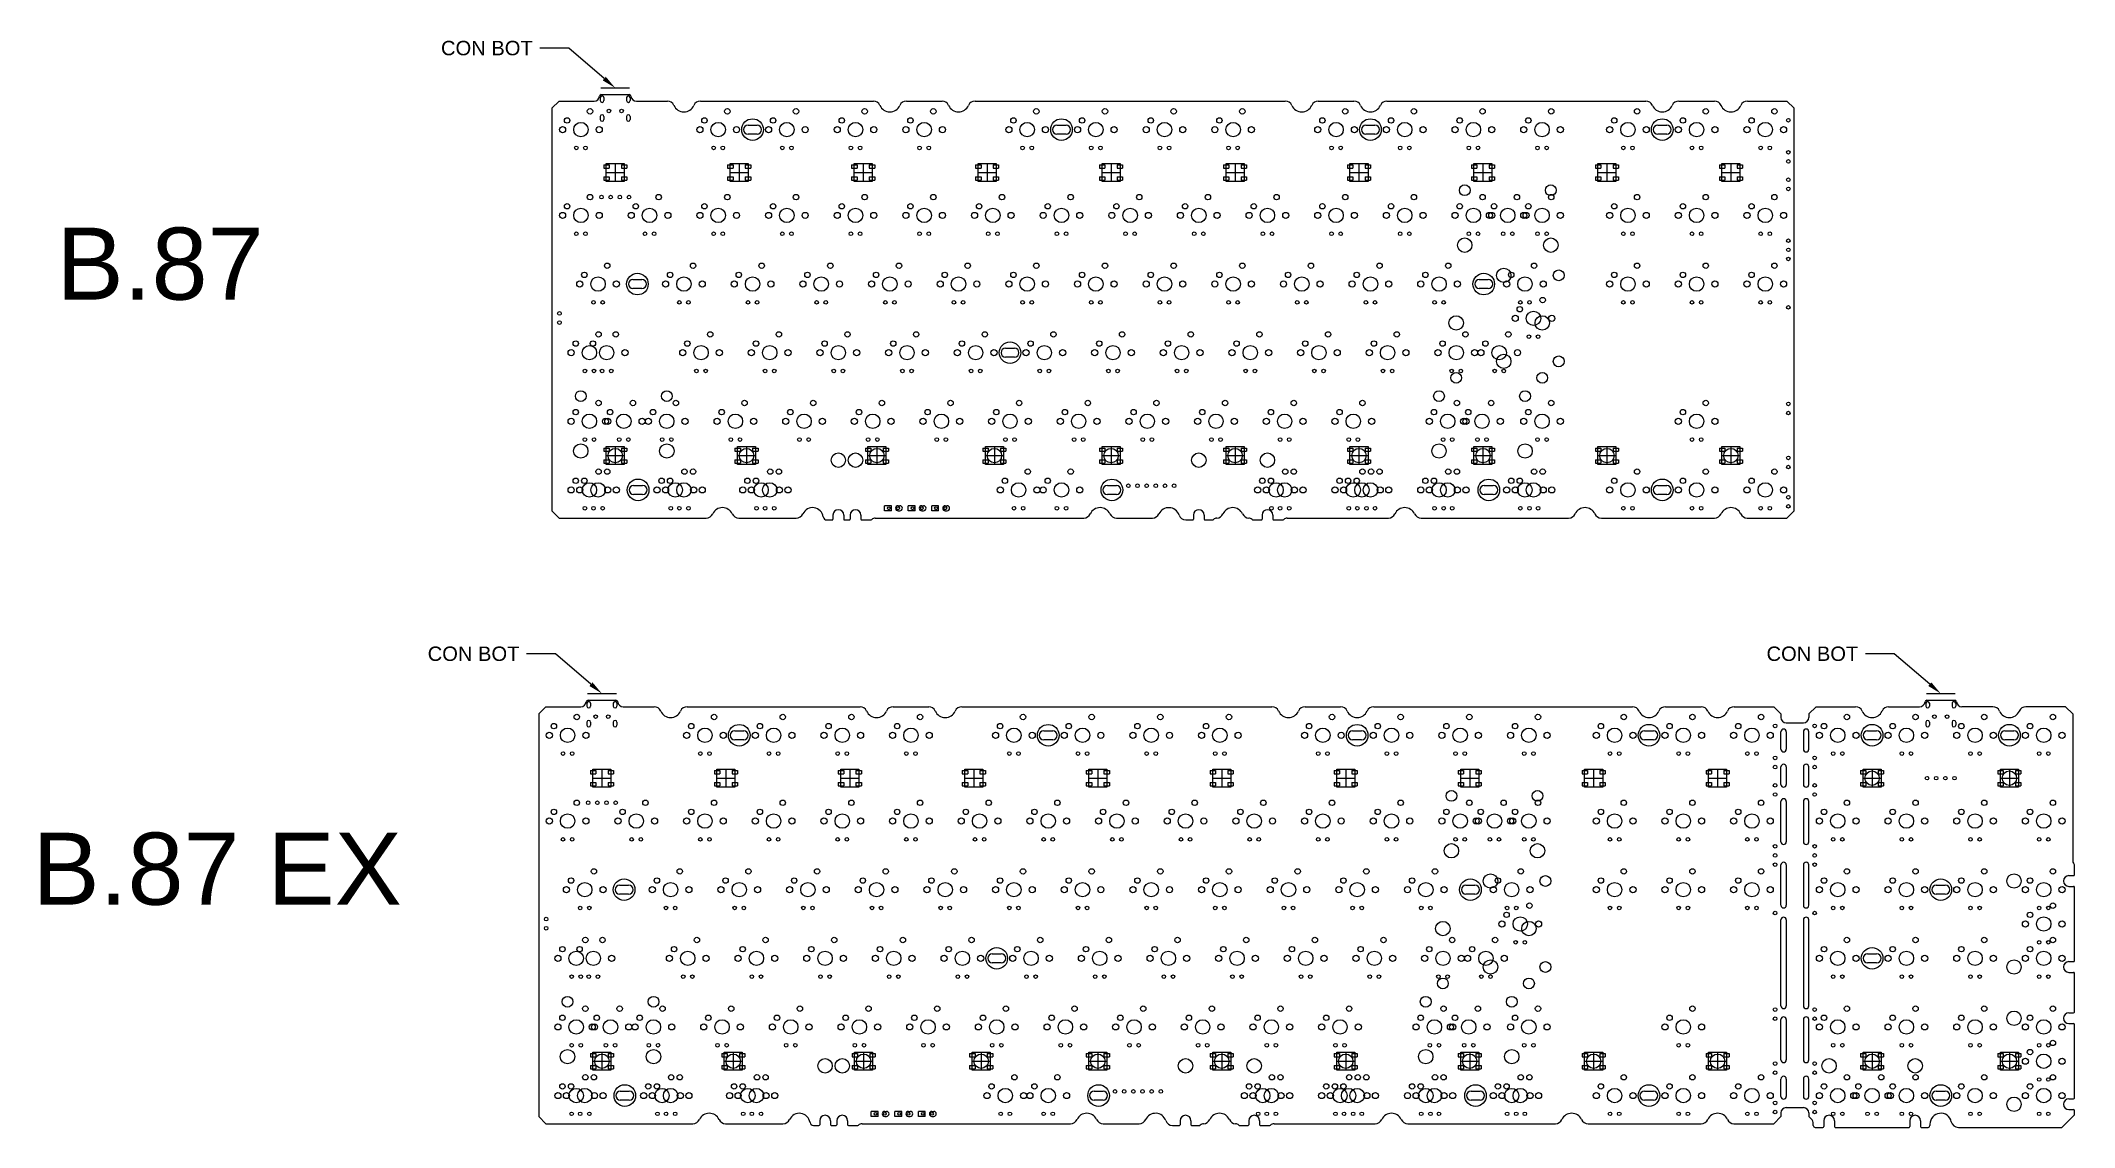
# Model space of a CAD drawing. Header units: millimetres. Extents: x 445 to 1009, y 412 to 714.
import ezdxf
from ezdxf import colors
from ezdxf.entities.mleader import LeaderData, LeaderLine
from ezdxf.math import Vec2, Vec3

# ---------------------------------------------------------------- set-up
doc = ezdxf.new("R2010")
doc.units = ezdxf.units.MM
doc.layers.add('b87', color=130, linetype='Continuous')
doc.layers.add('b87ex', color=220, linetype='Continuous')
doc.styles.get("Standard").update_dxf_attribs({"font": 'arial.ttf'})

msp = doc.modelspace()

# ---------------------------------------------------------------- texts
at = {"char_height": 20, "attachment_point": 1}
for s, width, insert in [('B.87', 96.4666, (449.11, 661.85)), ('B.87 EX', 118.9148, (442.44, 493.89))]:
    msp.add_mtext_dynamic_manual_height_columns(s, width=width, gutter_width=12.5, heights=[0], dxfattribs=dict(at, insert=insert))

# ---------------------------------------------------------------- linework, layer by layer
at = {"layer": 'b87', "color": 5}
msp.add_line((600.15, 700.62), (608.15, 700.62), dxfattribs=at)
at = {"layer": 'b87'}
for p, q in [((586.6, 694.97), (588.6, 696.97)), ((586.6, 694.97), (586.6, 583.21)), ((588.6, 696.97), (598.29, 696.97)), ((600.28, 698.77), (608.02, 698.77)), ((610.01, 696.97), (618.62, 696.97)), ((627.78, 696.97), (675.77, 696.97)), ((684.93, 696.97), (694.82, 696.97)), ((703.98, 696.97), (790.07, 696.97)), ((799.23, 696.97), (809.12, 696.97)), ((818.28, 696.97), (890.08, 696.97)), ((899.24, 696.97), (909.13, 696.97)), ((918.29, 696.97), (929.26, 696.97)), ((929.26, 696.97), (931.26, 694.97)), ((931.26, 583.21), (931.26, 694.97)), ((600.95, 679.24), (600.95, 678.34)), ((600.95, 679.24), (602.45, 679.24)), ((600.95, 678.34), (602.45, 678.34)), ((601.65, 679.64), (606.65, 679.64)), ((601.65, 674.64), (601.65, 679.64)), ((601.65, 677.14), (606.65, 677.14)), ((602.45, 679.24), (602.45, 678.34)), ((604.15, 679.64), (604.15, 674.64)), ((605.85, 679.24), (605.85, 678.34)), ((605.85, 679.24), (607.35, 679.24)), ((605.85, 678.34), (607.35, 678.34)), ((606.65, 679.64), (606.65, 674.64)), ((607.35, 679.24), (607.35, 678.34)), ((635.34, 679.24), (635.34, 678.34)), ((635.34, 679.24), (636.84, 679.24)), ((635.34, 678.34), (636.84, 678.34)), ((636.04, 679.64), (641.04, 679.64)), ((636.04, 674.64), (636.04, 679.64)), ((636.04, 677.14), (641.04, 677.14)), ((636.84, 679.24), (636.84, 678.34)), ((638.54, 679.64), (638.54, 674.64)), ((640.24, 679.24), (640.24, 678.34)), ((640.24, 679.24), (641.74, 679.24)), ((640.24, 678.34), (641.74, 678.34)), ((641.04, 679.64), (641.04, 674.64)), ((641.74, 679.24), (641.74, 678.34)), ((669.74, 679.24), (669.74, 678.34)), ((669.74, 679.24), (671.24, 679.24)), ((669.74, 678.34), (671.24, 678.34)), ((670.44, 679.64), (675.44, 679.64)), ((670.44, 674.64), (670.44, 679.64)), ((670.44, 677.14), (675.44, 677.14)), ((671.24, 679.24), (671.24, 678.34)), ((672.94, 679.64), (672.94, 674.64)), ((674.64, 679.24), (674.64, 678.34)), ((674.64, 679.24), (676.14, 679.24)), ((674.64, 678.34), (676.14, 678.34)), ((675.44, 679.64), (675.44, 674.64)), ((676.14, 679.24), (676.14, 678.34)), ((704.14, 679.24), (704.14, 678.34)), ((704.14, 679.24), (705.64, 679.24)), ((704.14, 678.34), (705.64, 678.34)), ((704.84, 679.64), (709.84, 679.64)), ((704.84, 674.64), (704.84, 679.64)), ((704.84, 677.14), (709.84, 677.14)), ((705.64, 679.24), (705.64, 678.34)), ((707.34, 679.64), (707.34, 674.64)), ((709.04, 679.24), (709.04, 678.34)), ((709.04, 679.24), (710.54, 679.24)), ((709.04, 678.34), (710.54, 678.34)), ((709.84, 679.64), (709.84, 674.64)), ((710.54, 679.24), (710.54, 678.34)), ((738.53, 679.24), (738.53, 678.34)), ((738.53, 679.24), (740.03, 679.24)), ((738.53, 678.34), (740.03, 678.34)), ((739.23, 679.64), (744.23, 679.64)), ((739.23, 674.64), (739.23, 679.64)), ((739.23, 677.14), (744.23, 677.14)), ((740.03, 679.24), (740.03, 678.34)), ((741.73, 679.64), (741.73, 674.64)), ((743.43, 679.24), (743.43, 678.34)), ((743.43, 679.24), (744.93, 679.24)), ((743.43, 678.34), (744.93, 678.34)), ((744.23, 679.64), (744.23, 674.64)), ((744.93, 679.24), (744.93, 678.34)), ((772.93, 679.24), (772.93, 678.34)), ((772.93, 679.24), (774.43, 679.24)), ((772.93, 678.34), (774.43, 678.34)), ((773.63, 679.64), (778.63, 679.64)), ((773.63, 674.64), (773.63, 679.64)), ((773.63, 677.14), (778.63, 677.14)), ((774.43, 679.24), (774.43, 678.34)), ((776.13, 679.64), (776.13, 674.64)), ((777.83, 679.24), (777.83, 678.34)), ((777.83, 679.24), (779.33, 679.24)), ((777.83, 678.34), (779.33, 678.34)), ((778.63, 679.64), (778.63, 674.64)), ((779.33, 679.24), (779.33, 678.34)), ((807.32, 679.24), (807.32, 678.34)), ((807.32, 679.24), (808.82, 679.24)), ((807.32, 678.34), (808.82, 678.34)), ((808.02, 679.64), (813.02, 679.64)), ((808.02, 674.64), (808.02, 679.64)), ((808.02, 677.14), (813.02, 677.14)), ((808.82, 679.24), (808.82, 678.34)), ((810.52, 679.64), (810.52, 674.64)), ((812.22, 679.24), (812.22, 678.34)), ((812.22, 679.24), (813.72, 679.24)), ((812.22, 678.34), (813.72, 678.34)), ((813.02, 679.64), (813.02, 674.64)), ((813.72, 679.24), (813.72, 678.34)), ((841.72, 679.24), (841.72, 678.34)), ((841.72, 679.24), (843.22, 679.24)), ((841.72, 678.34), (843.22, 678.34)), ((842.42, 679.64), (847.42, 679.64)), ((842.42, 674.64), (842.42, 679.64)), ((842.42, 677.14), (847.42, 677.14)), ((843.22, 679.24), (843.22, 678.34)), ((844.92, 679.64), (844.92, 674.64)), ((846.62, 679.24), (846.62, 678.34)), ((846.62, 679.24), (848.12, 679.24)), ((846.62, 678.34), (848.12, 678.34)), ((847.42, 679.64), (847.42, 674.64)), ((848.12, 679.24), (848.12, 678.34)), ((876.12, 679.24), (876.12, 678.34)), ((876.12, 679.24), (877.62, 679.24)), ((876.12, 678.34), (877.62, 678.34)), ((876.82, 679.64), (881.82, 679.64)), ((876.82, 674.64), (876.82, 679.64)), ((876.82, 677.14), (881.82, 677.14)), ((877.62, 679.24), (877.62, 678.34)), ((879.32, 679.64), (879.32, 674.64)), ((881.02, 679.24), (881.02, 678.34)), ((881.02, 679.24), (882.52, 679.24)), ((881.02, 678.34), (882.52, 678.34)), ((881.82, 679.64), (881.82, 674.64)), ((882.52, 679.24), (882.52, 678.34)), ((910.51, 679.24), (910.51, 678.34)), ((910.51, 679.24), (912.01, 679.24)), ((910.51, 678.34), (912.01, 678.34)), ((911.21, 679.64), (916.21, 679.64)), ((911.21, 674.64), (911.21, 679.64)), ((911.21, 677.14), (916.21, 677.14)), ((912.01, 679.24), (912.01, 678.34)), ((913.71, 679.64), (913.71, 674.64)), ((915.41, 679.24), (915.41, 678.34)), ((915.41, 679.24), (916.91, 679.24)), ((915.41, 678.34), (916.91, 678.34)), ((916.21, 679.64), (916.21, 674.64)), ((916.91, 679.24), (916.91, 678.34)), ((600.95, 675.94), (600.95, 675.04)), ((600.95, 675.94), (602.45, 675.94)), ((600.95, 675.04), (602.45, 675.04)), ((606.65, 674.64), (601.65, 674.64)), ((602.45, 675.94), (602.45, 675.04)), ((605.85, 675.94), (605.85, 675.04)), ((605.85, 675.94), (607.35, 675.94)), ((605.85, 675.04), (607.35, 675.04)), ((607.35, 675.94), (607.35, 675.04)), ((635.34, 675.94), (635.34, 675.04)), ((635.34, 675.94), (636.84, 675.94)), ((635.34, 675.04), (636.84, 675.04)), ((641.04, 674.64), (636.04, 674.64)), ((636.84, 675.94), (636.84, 675.04)), ((640.24, 675.94), (640.24, 675.04)), ((640.24, 675.94), (641.74, 675.94)), ((640.24, 675.04), (641.74, 675.04)), ((641.74, 675.94), (641.74, 675.04)), ((669.74, 675.94), (669.74, 675.04)), ((669.74, 675.94), (671.24, 675.94)), ((669.74, 675.04), (671.24, 675.04)), ((675.44, 674.64), (670.44, 674.64)), ((671.24, 675.94), (671.24, 675.04)), ((674.64, 675.94), (674.64, 675.04)), ((674.64, 675.94), (676.14, 675.94)), ((674.64, 675.04), (676.14, 675.04)), ((676.14, 675.94), (676.14, 675.04)), ((704.14, 675.94), (704.14, 675.04)), ((704.14, 675.94), (705.64, 675.94)), ((704.14, 675.04), (705.64, 675.04)), ((709.84, 674.64), (704.84, 674.64)), ((705.64, 675.94), (705.64, 675.04)), ((709.04, 675.94), (709.04, 675.04)), ((709.04, 675.94), (710.54, 675.94)), ((709.04, 675.04), (710.54, 675.04)), ((710.54, 675.94), (710.54, 675.04)), ((738.53, 675.94), (738.53, 675.04)), ((738.53, 675.94), (740.03, 675.94)), ((738.53, 675.04), (740.03, 675.04)), ((744.23, 674.64), (739.23, 674.64)), ((740.03, 675.94), (740.03, 675.04)), ((743.43, 675.94), (743.43, 675.04)), ((743.43, 675.94), (744.93, 675.94)), ((743.43, 675.04), (744.93, 675.04)), ((744.93, 675.94), (744.93, 675.04)), ((772.93, 675.94), (772.93, 675.04)), ((772.93, 675.94), (774.43, 675.94)), ((772.93, 675.04), (774.43, 675.04)), ((778.63, 674.64), (773.63, 674.64)), ((774.43, 675.94), (774.43, 675.04)), ((777.83, 675.94), (777.83, 675.04)), ((777.83, 675.94), (779.33, 675.94)), ((777.83, 675.04), (779.33, 675.04)), ((779.33, 675.94), (779.33, 675.04)), ((807.32, 675.94), (807.32, 675.04)), ((807.32, 675.94), (808.82, 675.94)), ((807.32, 675.04), (808.82, 675.04)), ((813.02, 674.64), (808.02, 674.64)), ((808.82, 675.94), (808.82, 675.04)), ((812.22, 675.94), (812.22, 675.04)), ((812.22, 675.94), (813.72, 675.94)), ((812.22, 675.04), (813.72, 675.04)), ((813.72, 675.94), (813.72, 675.04)), ((841.72, 675.94), (841.72, 675.04)), ((841.72, 675.94), (843.22, 675.94)), ((841.72, 675.04), (843.22, 675.04)), ((847.42, 674.64), (842.42, 674.64)), ((843.22, 675.94), (843.22, 675.04)), ((846.62, 675.94), (846.62, 675.04)), ((846.62, 675.94), (848.12, 675.94)), ((846.62, 675.04), (848.12, 675.04)), ((848.12, 675.94), (848.12, 675.04)), ((876.12, 675.94), (876.12, 675.04)), ((876.12, 675.94), (877.62, 675.94)), ((876.12, 675.04), (877.62, 675.04)), ((881.82, 674.64), (876.82, 674.64)), ((877.62, 675.94), (877.62, 675.04)), ((881.02, 675.94), (881.02, 675.04)), ((881.02, 675.94), (882.52, 675.94)), ((881.02, 675.04), (882.52, 675.04)), ((882.52, 675.94), (882.52, 675.04)), ((910.51, 675.94), (910.51, 675.04)), ((910.51, 675.94), (912.01, 675.94)), ((910.51, 675.04), (912.01, 675.04)), ((916.21, 674.64), (911.21, 674.64)), ((912.01, 675.94), (912.01, 675.04)), ((915.41, 675.94), (915.41, 675.04)), ((915.41, 675.94), (916.91, 675.94)), ((915.41, 675.04), (916.91, 675.04)), ((916.91, 675.94), (916.91, 675.04)), ((600.95, 600.66), (600.95, 599.76)), ((600.95, 600.66), (602.45, 600.66)), ((600.95, 599.76), (602.45, 599.76)), ((601.65, 601.06), (606.65, 601.06)), ((601.65, 596.06), (601.65, 601.06)), ((601.65, 598.56), (606.65, 598.56)), ((602.45, 600.66), (602.45, 599.76)), ((604.15, 601.06), (604.15, 596.06)), ((605.85, 600.66), (605.85, 599.76)), ((605.85, 600.66), (607.35, 600.66)), ((605.85, 599.76), (607.35, 599.76)), ((606.65, 601.06), (606.65, 596.06)), ((607.35, 600.66), (607.35, 599.76)), ((637.38, 600.66), (637.38, 599.76)), ((637.38, 600.66), (638.88, 600.66)), ((637.38, 599.76), (638.88, 599.76)), ((638.08, 601.06), (643.08, 601.06)), ((638.08, 596.06), (638.08, 601.06)), ((638.08, 598.56), (643.08, 598.56)), ((638.88, 600.66), (638.88, 599.76)), ((640.58, 601.06), (640.58, 596.06)), ((642.28, 600.66), (642.28, 599.76)), ((642.28, 600.66), (643.78, 600.66)), ((642.28, 599.76), (643.78, 599.76)), ((643.08, 601.06), (643.08, 596.06)), ((643.78, 600.66), (643.78, 599.76)), ((673.55, 600.66), (673.55, 599.76)), ((673.55, 600.66), (675.05, 600.66)), ((673.55, 599.76), (675.05, 599.76)), ((674.25, 601.06), (679.25, 601.06)), ((674.25, 596.06), (674.25, 601.06)), ((674.25, 598.56), (679.25, 598.56)), ((675.05, 600.66), (675.05, 599.76)), ((676.75, 601.06), (676.75, 596.06)), ((678.45, 600.66), (678.45, 599.76)), ((678.45, 600.66), (679.95, 600.66)), ((678.45, 599.76), (679.95, 599.76)), ((679.25, 601.06), (679.25, 596.06)), ((679.95, 600.66), (679.95, 599.76)), ((706.17, 600.66), (706.17, 599.76)), ((706.17, 600.66), (707.67, 600.66)), ((706.17, 599.76), (707.67, 599.76)), ((706.87, 601.06), (711.87, 601.06)), ((706.87, 596.06), (706.87, 601.06)), ((706.87, 598.56), (711.87, 598.56)), ((707.67, 600.66), (707.67, 599.76)), ((709.37, 601.06), (709.37, 596.06)), ((711.07, 600.66), (711.07, 599.76)), ((711.07, 600.66), (712.57, 600.66)), ((711.07, 599.76), (712.57, 599.76)), ((711.87, 601.06), (711.87, 596.06)), ((712.57, 600.66), (712.57, 599.76)), ((738.53, 600.66), (738.53, 599.76)), ((738.53, 600.66), (740.03, 600.66)), ((738.53, 599.76), (740.03, 599.76)), ((739.23, 601.06), (744.23, 601.06)), ((739.23, 596.06), (739.23, 601.06)), ((739.23, 598.56), (744.23, 598.56)), ((740.03, 600.66), (740.03, 599.76)), ((741.73, 601.06), (741.73, 596.06)), ((743.43, 600.66), (743.43, 599.76)), ((743.43, 600.66), (744.93, 600.66)), ((743.43, 599.76), (744.93, 599.76)), ((744.23, 601.06), (744.23, 596.06)), ((744.93, 600.66), (744.93, 599.76)), ((772.93, 600.66), (772.93, 599.76)), ((772.93, 600.66), (774.43, 600.66)), ((772.93, 599.76), (774.43, 599.76)), ((773.63, 601.06), (778.63, 601.06)), ((773.63, 596.06), (773.63, 601.06)), ((773.63, 598.56), (778.63, 598.56)), ((774.43, 600.66), (774.43, 599.76)), ((776.13, 601.06), (776.13, 596.06)), ((777.83, 600.66), (777.83, 599.76)), ((777.83, 600.66), (779.33, 600.66)), ((777.83, 599.76), (779.33, 599.76)), ((778.63, 601.06), (778.63, 596.06)), ((779.33, 600.66), (779.33, 599.76)), ((807.32, 600.66), (807.32, 599.76)), ((807.32, 600.66), (808.82, 600.66)), ((807.32, 599.76), (808.82, 599.76)), ((808.02, 601.06), (813.02, 601.06)), ((808.02, 596.06), (808.02, 601.06)), ((808.02, 598.56), (813.02, 598.56)), ((808.82, 600.66), (808.82, 599.76)), ((810.52, 601.06), (810.52, 596.06)), ((812.22, 600.66), (812.22, 599.76)), ((812.22, 600.66), (813.72, 600.66)), ((812.22, 599.76), (813.72, 599.76)), ((813.02, 601.06), (813.02, 596.06)), ((813.72, 600.66), (813.72, 599.76)), ((841.72, 600.66), (841.72, 599.76)), ((841.72, 600.66), (843.22, 600.66)), ((841.72, 599.76), (843.22, 599.76)), ((842.42, 601.06), (847.42, 601.06)), ((842.42, 596.06), (842.42, 601.06)), ((842.42, 598.56), (847.42, 598.56)), ((843.22, 600.66), (843.22, 599.76)), ((844.92, 601.06), (844.92, 596.06)), ((846.62, 600.66), (846.62, 599.76)), ((846.62, 600.66), (848.12, 600.66)), ((846.62, 599.76), (848.12, 599.76)), ((847.42, 601.06), (847.42, 596.06)), ((848.12, 600.66), (848.12, 599.76)), ((876.12, 600.66), (876.12, 599.76)), ((876.12, 600.66), (877.62, 600.66)), ((876.12, 599.76), (877.62, 599.76)), ((876.82, 601.06), (881.82, 601.06)), ((876.82, 596.06), (876.82, 601.06)), ((876.82, 598.56), (881.82, 598.56)), ((877.62, 600.66), (877.62, 599.76)), ((879.32, 601.06), (879.32, 596.06)), ((881.02, 600.66), (881.02, 599.76)), ((881.02, 600.66), (882.52, 600.66)), ((881.02, 599.76), (882.52, 599.76)), ((881.82, 601.06), (881.82, 596.06)), ((882.52, 600.66), (882.52, 599.76)), ((910.51, 600.66), (910.51, 599.76)), ((910.51, 600.66), (912.01, 600.66)), ((910.51, 599.76), (912.01, 599.76)), ((911.21, 601.06), (916.21, 601.06)), ((911.21, 596.06), (911.21, 601.06)), ((911.21, 598.56), (916.21, 598.56)), ((912.01, 600.66), (912.01, 599.76)), ((913.71, 601.06), (913.71, 596.06)), ((915.41, 600.66), (915.41, 599.76)), ((915.41, 600.66), (916.91, 600.66)), ((915.41, 599.76), (916.91, 599.76)), ((916.21, 601.06), (916.21, 596.06)), ((916.91, 600.66), (916.91, 599.76)), ((600.95, 597.36), (600.95, 596.46)), ((600.95, 597.36), (602.45, 597.36)), ((600.95, 596.46), (602.45, 596.46)), ((606.65, 596.06), (601.65, 596.06)), ((602.45, 597.36), (602.45, 596.46)), ((605.85, 597.36), (605.85, 596.46)), ((605.85, 597.36), (607.35, 597.36)), ((605.85, 596.46), (607.35, 596.46)), ((607.35, 597.36), (607.35, 596.46)), ((637.38, 597.36), (637.38, 596.46)), ((637.38, 597.36), (638.88, 597.36)), ((637.38, 596.46), (638.88, 596.46)), ((643.08, 596.06), (638.08, 596.06)), ((638.88, 597.36), (638.88, 596.46)), ((642.28, 597.36), (642.28, 596.46)), ((642.28, 597.36), (643.78, 597.36)), ((642.28, 596.46), (643.78, 596.46)), ((643.78, 597.36), (643.78, 596.46)), ((673.55, 597.36), (673.55, 596.46)), ((673.55, 597.36), (675.05, 597.36)), ((673.55, 596.46), (675.05, 596.46)), ((679.25, 596.06), (674.25, 596.06)), ((675.05, 597.36), (675.05, 596.46)), ((678.45, 597.36), (678.45, 596.46)), ((678.45, 597.36), (679.95, 597.36)), ((678.45, 596.46), (679.95, 596.46)), ((679.95, 597.36), (679.95, 596.46)), ((706.17, 597.36), (706.17, 596.46)), ((706.17, 597.36), (707.67, 597.36)), ((706.17, 596.46), (707.67, 596.46)), ((711.87, 596.06), (706.87, 596.06)), ((707.67, 597.36), (707.67, 596.46)), ((711.07, 597.36), (711.07, 596.46)), ((711.07, 597.36), (712.57, 597.36)), ((711.07, 596.46), (712.57, 596.46)), ((712.57, 597.36), (712.57, 596.46)), ((738.53, 597.36), (738.53, 596.46)), ((738.53, 597.36), (740.03, 597.36)), ((738.53, 596.46), (740.03, 596.46)), ((744.23, 596.06), (739.23, 596.06)), ((740.03, 597.36), (740.03, 596.46)), ((743.43, 597.36), (743.43, 596.46)), ((743.43, 597.36), (744.93, 597.36)), ((743.43, 596.46), (744.93, 596.46)), ((744.93, 597.36), (744.93, 596.46)), ((772.93, 597.36), (772.93, 596.46)), ((772.93, 597.36), (774.43, 597.36)), ((772.93, 596.46), (774.43, 596.46)), ((778.63, 596.06), (773.63, 596.06)), ((774.43, 597.36), (774.43, 596.46)), ((777.83, 597.36), (777.83, 596.46)), ((777.83, 597.36), (779.33, 597.36)), ((777.83, 596.46), (779.33, 596.46)), ((779.33, 597.36), (779.33, 596.46)), ((807.32, 597.36), (807.32, 596.46)), ((807.32, 597.36), (808.82, 597.36)), ((807.32, 596.46), (808.82, 596.46)), ((813.02, 596.06), (808.02, 596.06)), ((808.82, 597.36), (808.82, 596.46)), ((812.22, 597.36), (812.22, 596.46)), ((812.22, 597.36), (813.72, 597.36)), ((812.22, 596.46), (813.72, 596.46)), ((813.72, 597.36), (813.72, 596.46)), ((841.72, 597.36), (841.72, 596.46)), ((841.72, 597.36), (843.22, 597.36)), ((841.72, 596.46), (843.22, 596.46)), ((847.42, 596.06), (842.42, 596.06)), ((843.22, 597.36), (843.22, 596.46)), ((846.62, 597.36), (846.62, 596.46)), ((846.62, 597.36), (848.12, 597.36)), ((846.62, 596.46), (848.12, 596.46)), ((848.12, 597.36), (848.12, 596.46)), ((876.12, 597.36), (876.12, 596.46)), ((876.12, 597.36), (877.62, 597.36)), ((876.12, 596.46), (877.62, 596.46)), ((881.82, 596.06), (876.82, 596.06)), ((877.62, 597.36), (877.62, 596.46)), ((881.02, 597.36), (881.02, 596.46)), ((881.02, 597.36), (882.52, 597.36)), ((881.02, 596.46), (882.52, 596.46)), ((882.52, 597.36), (882.52, 596.46)), ((910.51, 597.36), (910.51, 596.46)), ((910.51, 597.36), (912.01, 597.36)), ((910.51, 596.46), (912.01, 596.46)), ((916.21, 596.06), (911.21, 596.06)), ((912.01, 597.36), (912.01, 596.46)), ((915.41, 597.36), (915.41, 596.46)), ((915.41, 597.36), (916.91, 597.36)), ((915.41, 596.46), (916.91, 596.46)), ((916.91, 597.36), (916.91, 596.46)), ((586.6, 583.21), (588.6, 581.21)), ((588.6, 581.21), (629.38, 581.21)), ((638.45, 581.21), (654.38, 581.21)), ((664.56, 582.05), (664.56, 580.91)), ((667.56, 582.05), (667.56, 580.91)), ((669.32, 582.05), (669.32, 580.91)), ((672.32, 582.05), (672.32, 580.91)), ((676.32, 581.21), (734.15, 581.21)), ((743.23, 581.21), (753.2, 581.21)), ((764.57, 582.05), (764.57, 580.91)), ((767.57, 582.05), (767.57, 580.91)), ((783.62, 582.05), (783.62, 580.91)), ((786.62, 582.05), (786.62, 580.91)), ((790.62, 581.21), (818.69, 581.21)), ((827.76, 581.21), (868.69, 581.21)), ((877.77, 581.21), (909.17, 581.21)), ((918.25, 581.21), (929.26, 581.21)), ((929.26, 581.21), (931.26, 583.21)), ((662.87, 580.71), (664.36, 580.71)), ((667.76, 580.71), (669.12, 580.71)), ((672.52, 580.71), (675, 580.71)), ((762.48, 580.71), (764.37, 580.71)), ((767.77, 580.71), (769.84, 580.71)), ((781.17, 580.71), (783.42, 580.71)), ((786.82, 580.71), (789.3, 580.71))]:
    msp.add_line(p, q, dxfattribs=at)
at = {"layer": 'b87', "color": 2}
for p, q in [((600, 697.92), (600, 697.12)), ((601, 697.92), (601, 697.12)), ((607.3, 697.92), (607.3, 697.12)), ((608.3, 697.92), (608.3, 697.12)), ((600, 692.67), (600, 691.87)), ((601, 692.67), (601, 691.87)), ((607.3, 692.67), (607.3, 691.87)), ((608.3, 692.67), (608.3, 691.87)), ((680.77, 584.65), (678.86, 584.65)), ((678.86, 583.25), (678.86, 584.65)), ((680.77, 583.25), (678.86, 583.25)), ((680.77, 583.25), (680.77, 584.65)), ((682.61, 584.65), (683.12, 584.65)), ((682.61, 583.25), (683.12, 583.25)), ((687.35, 584.65), (685.44, 584.65)), ((685.44, 583.25), (685.44, 584.65)), ((687.35, 583.25), (685.44, 583.25)), ((687.35, 583.25), (687.35, 584.65)), ((689.19, 584.65), (689.69, 584.65)), ((689.19, 583.25), (689.69, 583.25)), ((693.88, 584.65), (691.97, 584.65)), ((691.97, 583.25), (691.97, 584.65)), ((693.88, 583.25), (691.97, 583.25)), ((693.88, 583.25), (693.88, 584.65)), ((695.72, 584.65), (696.22, 584.65)), ((695.72, 583.25), (696.22, 583.25))]:
    msp.add_line(p, q, dxfattribs=at)
at = {"layer": 'b87', "color": 3}
for p, q in [((641, 690.29), (643.5, 690.29)), ((726.72, 690.29), (729.23, 690.29)), ((812.45, 690.29), (814.95, 690.29)), ((893.41, 690.29), (895.91, 690.29)), ((643.5, 687.8), (641, 687.8)), ((729.23, 687.8), (726.72, 687.8)), ((814.95, 687.8), (812.45, 687.8)), ((895.91, 687.8), (893.41, 687.8)), ((609.04, 647.43), (611.55, 647.43)), ((611.55, 644.94), (609.04, 644.94)), ((843.87, 647.43), (846.38, 647.43)), ((846.38, 644.94), (843.87, 644.94)), ((712.43, 628.38), (714.94, 628.38)), ((714.94, 625.89), (712.43, 625.89)), ((609.25, 590.28), (611.75, 590.28)), ((611.75, 587.79), (609.25, 587.79)), ((740.71, 590.28), (743.21, 590.28)), ((743.21, 587.79), (740.71, 587.79)), ((845.28, 590.28), (847.79, 590.28)), ((847.79, 587.79), (845.28, 587.79)), ((893.41, 590.28), (895.91, 590.28)), ((895.91, 587.79), (893.41, 587.79))]:
    msp.add_line(p, q, dxfattribs=at)
at = {"layer": 'b87'}
for centre, radius in [((597.16, 694.13), 0.75), ((635.26, 694.13), 0.75), ((654.31, 694.13), 0.75), ((673.36, 694.13), 0.75), ((692.41, 694.13), 0.75), ((720.99, 694.13), 0.75), ((740.04, 694.13), 0.75), ((759.09, 694.13), 0.75), ((778.14, 694.13), 0.75), ((806.71, 694.13), 0.75), ((825.76, 694.13), 0.75), ((844.81, 694.13), 0.75), ((863.86, 694.13), 0.75), ((887.68, 694.13), 0.75), ((906.73, 694.13), 0.75), ((925.78, 694.13), 0.75), ((589.54, 689.05), 0.85), ((590.81, 691.59), 0.75), ((594.62, 689.05), 2), ((599.7, 689.05), 0.85), ((627.64, 689.05), 0.85), ((628.91, 691.59), 0.75), ((632.72, 689.05), 2), ((637.8, 689.05), 0.85), ((646.69, 689.05), 0.85), ((647.96, 691.59), 0.75), ((651.77, 689.05), 2), ((656.85, 689.05), 0.85), ((665.74, 689.05), 0.85), ((667.01, 691.59), 0.75), ((670.82, 689.05), 2), ((675.9, 689.05), 0.85), ((684.79, 689.05), 0.85), ((686.06, 691.59), 0.75), ((689.87, 689.05), 2), ((694.95, 689.05), 0.85), ((713.37, 689.05), 0.85), ((714.64, 691.59), 0.75), ((718.45, 689.05), 2), ((723.53, 689.05), 0.85), ((732.42, 689.05), 0.85), ((733.69, 691.59), 0.75), ((737.5, 689.05), 2), ((742.58, 689.05), 0.85), ((751.47, 689.05), 0.85), ((752.74, 691.59), 0.75), ((756.55, 689.05), 2), ((761.63, 689.05), 0.85), ((770.52, 689.05), 0.85), ((771.79, 691.59), 0.75), ((775.6, 689.05), 2), ((780.68, 689.05), 0.85), ((799.09, 689.05), 0.85), ((800.36, 691.59), 0.75), ((804.17, 689.05), 2), ((809.25, 689.05), 0.85), ((818.14, 689.05), 0.85), ((819.41, 691.59), 0.75), ((823.22, 689.05), 2), ((828.3, 689.05), 0.85), ((837.19, 689.05), 0.85), ((838.46, 691.59), 0.75), ((842.27, 689.05), 2), ((847.35, 689.05), 0.85), ((856.24, 689.05), 0.85), ((857.51, 691.59), 0.75), ((861.32, 689.05), 2), ((866.4, 689.05), 0.85), ((880.06, 689.05), 0.85), ((881.33, 691.59), 0.75), ((885.14, 689.05), 2), ((890.22, 689.05), 0.85), ((899.11, 689.05), 0.85), ((900.38, 691.59), 0.75), ((904.19, 689.05), 2), ((909.27, 689.05), 0.85), ((918.16, 689.05), 0.85), ((919.43, 691.59), 0.75), ((923.24, 689.05), 2), ((928.32, 689.05), 0.85), ((593.35, 683.97), 0.5), ((595.89, 683.97), 0.5), ((631.45, 683.97), 0.5), ((633.99, 683.97), 0.5), ((650.5, 683.97), 0.5), ((653.04, 683.97), 0.5), ((669.55, 683.97), 0.5), ((672.09, 683.97), 0.5), ((688.6, 683.97), 0.5), ((691.14, 683.97), 0.5), ((717.18, 683.97), 0.5), ((719.72, 683.97), 0.5), ((736.23, 683.97), 0.5), ((738.77, 683.97), 0.5), ((755.28, 683.97), 0.5), ((757.82, 683.97), 0.5), ((774.33, 683.97), 0.5), ((776.87, 683.97), 0.5), ((802.9, 683.97), 0.5), ((805.44, 683.97), 0.5), ((821.95, 683.97), 0.5), ((824.49, 683.97), 0.5), ((841, 683.97), 0.5), ((843.54, 683.97), 0.5), ((860.05, 683.97), 0.5), ((862.59, 683.97), 0.5), ((883.87, 683.97), 0.5), ((886.41, 683.97), 0.5), ((902.92, 683.97), 0.5), ((905.46, 683.97), 0.5), ((921.97, 683.97), 0.5), ((924.51, 683.97), 0.5), ((839.86, 672.22), 1.5), ((863.74, 672.22), 1.5), ((589.54, 665.23), 0.85), ((590.81, 667.77), 0.75), ((594.62, 665.23), 2), ((597.16, 670.31), 0.75), ((599.7, 665.23), 0.85), ((608.59, 665.23), 0.85), ((609.86, 667.77), 0.75), ((613.67, 665.23), 2), ((616.21, 670.31), 0.75), ((618.75, 665.23), 0.85), ((627.64, 665.23), 0.85), ((628.91, 667.77), 0.75), ((632.72, 665.23), 2), ((635.26, 670.31), 0.75), ((637.8, 665.23), 0.85), ((646.69, 665.23), 0.85), ((647.96, 667.77), 0.75), ((651.77, 665.23), 2), ((654.31, 670.31), 0.75), ((656.85, 665.23), 0.85), ((665.74, 665.23), 0.85), ((667.01, 667.77), 0.75), ((670.82, 665.23), 2), ((673.36, 670.31), 0.75), ((675.9, 665.23), 0.85), ((684.79, 665.23), 0.85), ((686.06, 667.77), 0.75), ((689.87, 665.23), 2), ((692.41, 670.31), 0.75), ((694.95, 665.23), 0.85), ((703.84, 665.23), 0.85), ((705.11, 667.77), 0.75), ((708.92, 665.23), 2), ((711.46, 670.31), 0.75), ((714, 665.23), 0.85), ((722.89, 665.23), 0.85), ((724.16, 667.77), 0.75), ((727.97, 665.23), 2), ((730.51, 670.31), 0.75), ((733.05, 665.23), 0.85), ((741.94, 665.23), 0.85), ((743.21, 667.77), 0.75), ((747.02, 665.23), 2), ((749.56, 670.31), 0.75), ((752.1, 665.23), 0.85), ((760.99, 665.23), 0.85), ((762.26, 667.77), 0.75), ((766.07, 665.23), 2), ((768.61, 670.31), 0.75), ((771.15, 665.23), 0.85), ((780.04, 665.23), 0.85), ((781.31, 667.77), 0.75), ((785.12, 665.23), 2), ((787.66, 670.31), 0.75), ((790.2, 665.23), 0.85), ((799.09, 665.23), 0.85), ((800.36, 667.77), 0.75), ((804.17, 665.23), 2), ((806.71, 670.31), 0.75), ((809.25, 665.23), 0.85), ((818.14, 665.23), 0.85), ((819.41, 667.77), 0.75), ((823.22, 665.23), 2), ((825.76, 670.31), 0.75), ((828.3, 665.23), 0.85), ((837.19, 665.23), 0.85), ((838.46, 667.77), 0.75), ((842.27, 665.23), 2), ((844.81, 670.31), 0.75), ((846.72, 665.23), 0.85), ((847.35, 665.23), 0.85), ((847.99, 667.77), 0.75), ((851.8, 665.23), 2), ((854.34, 670.31), 0.75), ((856.24, 665.23), 0.85), ((856.88, 665.23), 0.85), ((857.51, 667.77), 0.75), ((861.32, 665.23), 2), ((863.86, 670.31), 0.75), ((866.4, 665.23), 0.85), ((880.06, 665.23), 0.85), ((881.33, 667.77), 0.75), ((885.14, 665.23), 2), ((887.68, 670.31), 0.75), ((890.22, 665.23), 0.85), ((899.11, 665.23), 0.85), ((900.38, 667.77), 0.75), ((904.19, 665.23), 2), ((906.73, 670.31), 0.75), ((909.27, 665.23), 0.85), ((918.16, 665.23), 0.85), ((919.43, 667.77), 0.75), ((923.24, 665.23), 2), ((925.78, 670.31), 0.75), ((928.32, 665.23), 0.85), ((593.35, 660.15), 0.5), ((595.89, 660.15), 0.5), ((612.4, 660.15), 0.5), ((614.94, 660.15), 0.5), ((631.45, 660.15), 0.5), ((633.99, 660.15), 0.5), ((650.5, 660.15), 0.5), ((653.04, 660.15), 0.5), ((669.55, 660.15), 0.5), ((672.09, 660.15), 0.5), ((688.6, 660.15), 0.5), ((691.14, 660.15), 0.5), ((707.65, 660.15), 0.5), ((710.19, 660.15), 0.5), ((726.7, 660.15), 0.5), ((729.24, 660.15), 0.5), ((745.75, 660.15), 0.5), ((748.29, 660.15), 0.5), ((764.8, 660.15), 0.5), ((767.34, 660.15), 0.5), ((783.85, 660.15), 0.5), ((786.39, 660.15), 0.5), ((802.9, 660.15), 0.5), ((805.44, 660.15), 0.5), ((821.95, 660.15), 0.5), ((824.49, 660.15), 0.5), ((841, 660.15), 0.5), ((843.54, 660.15), 0.5), ((850.53, 660.15), 0.5), ((853.07, 660.15), 0.5), ((860.05, 660.15), 0.5), ((862.59, 660.15), 0.5), ((883.87, 660.15), 0.5), ((886.41, 660.15), 0.5), ((902.92, 660.15), 0.5), ((905.46, 660.15), 0.5), ((921.97, 660.15), 0.5), ((924.51, 660.15), 0.5), ((839.86, 656.98), 2), ((863.74, 656.98), 2), ((595.58, 648.72), 0.75), ((601.93, 651.26), 0.75), ((619.39, 648.72), 0.75), ((625.74, 651.26), 0.75), ((638.44, 648.72), 0.75), ((644.79, 651.26), 0.75), ((657.49, 648.72), 0.75), ((663.84, 651.26), 0.75), ((676.54, 648.72), 0.75), ((682.89, 651.26), 0.75), ((695.59, 648.72), 0.75), ((701.94, 651.26), 0.75), ((714.64, 648.72), 0.75), ((720.99, 651.26), 0.75), ((733.69, 648.72), 0.75), ((740.04, 651.26), 0.75), ((752.74, 648.72), 0.75), ((759.09, 651.26), 0.75), ((771.79, 648.72), 0.75), ((778.14, 651.26), 0.75), ((790.84, 648.72), 0.75), ((797.19, 651.26), 0.75), ((809.89, 648.72), 0.75), ((816.24, 651.26), 0.75), ((828.94, 648.72), 0.75), ((835.29, 651.26), 0.75), ((850.69, 648.6), 2), ((852.75, 648.72), 0.75), ((859.1, 651.26), 0.75), ((865.93, 648.6), 1.5), ((881.33, 648.72), 0.75), ((887.68, 651.26), 0.75), ((900.38, 648.72), 0.75), ((906.73, 651.26), 0.75), ((919.43, 648.72), 0.75), ((925.78, 651.26), 0.75), ((594.31, 646.18), 0.85), ((599.39, 646.18), 2), ((604.47, 646.18), 0.85), ((618.12, 646.18), 0.85), ((623.2, 646.18), 2), ((628.28, 646.18), 0.85), ((637.17, 646.18), 0.85), ((642.25, 646.18), 2), ((647.33, 646.18), 0.85), ((656.22, 646.18), 0.85), ((661.3, 646.18), 2), ((666.38, 646.18), 0.85), ((675.27, 646.18), 0.85), ((680.35, 646.18), 2), ((685.43, 646.18), 0.85), ((694.32, 646.18), 0.85), ((699.4, 646.18), 2), ((704.48, 646.18), 0.85), ((713.37, 646.18), 0.85), ((718.45, 646.18), 2), ((723.53, 646.18), 0.85), ((732.42, 646.18), 0.85), ((737.5, 646.18), 2), ((742.58, 646.18), 0.85), ((751.47, 646.18), 0.85), ((756.55, 646.18), 2), ((761.63, 646.18), 0.85), ((770.52, 646.18), 0.85), ((775.6, 646.18), 2), ((780.68, 646.18), 0.85), ((789.57, 646.18), 0.85), ((794.65, 646.18), 2), ((799.73, 646.18), 0.85), ((808.62, 646.18), 0.85), ((813.7, 646.18), 2), ((818.78, 646.18), 0.85), ((827.67, 646.18), 0.85), ((832.75, 646.18), 2), ((837.83, 646.18), 0.85), ((851.48, 646.18), 0.85), ((856.56, 646.18), 2), ((861.64, 646.18), 0.85), ((880.06, 646.18), 0.85), ((885.14, 646.18), 2), ((890.22, 646.18), 0.85), ((899.11, 646.18), 0.85), ((904.19, 646.18), 2), ((909.27, 646.18), 0.85), ((918.16, 646.18), 0.85), ((923.24, 646.18), 2), ((928.32, 646.18), 0.85), ((598.12, 641.1), 0.5), ((600.66, 641.1), 0.5), ((621.93, 641.1), 0.5), ((624.47, 641.1), 0.5), ((640.98, 641.1), 0.5), ((643.52, 641.1), 0.5), ((660.03, 641.1), 0.5), ((662.57, 641.1), 0.5), ((679.08, 641.1), 0.5), ((681.62, 641.1), 0.5), ((698.13, 641.1), 0.5), ((700.67, 641.1), 0.5), ((717.18, 641.1), 0.5), ((719.72, 641.1), 0.5), ((736.23, 641.1), 0.5), ((738.77, 641.1), 0.5), ((755.28, 641.1), 0.5), ((757.82, 641.1), 0.5), ((774.33, 641.1), 0.5), ((776.87, 641.1), 0.5), ((793.38, 641.1), 0.5), ((795.92, 641.1), 0.5), ((812.43, 641.1), 0.5), ((814.97, 641.1), 0.5), ((831.48, 641.1), 0.5), ((834.02, 641.1), 0.5), ((855.13, 639.2), 0.75), ((855.29, 641.1), 0.5), ((858.94, 636.66), 2), ((857.83, 641.1), 0.5), ((861.48, 641.74), 0.75), ((883.87, 641.1), 0.5), ((886.41, 641.1), 0.5), ((902.92, 641.1), 0.5), ((905.46, 641.1), 0.5), ((921.97, 641.1), 0.5), ((924.51, 641.1), 0.5), ((599.54, 632.21), 0.75), ((604.31, 632.21), 0.75), ((630.5, 632.21), 0.75), ((649.55, 632.21), 0.75), ((668.6, 632.21), 0.75), ((687.65, 632.21), 0.75), ((706.7, 632.21), 0.75), ((725.75, 632.21), 0.75), ((744.8, 632.21), 0.75), ((763.85, 632.21), 0.75), ((782.9, 632.21), 0.75), ((801.95, 632.21), 0.75), ((821, 632.21), 0.75), ((837.48, 635.39), 2), ((840.05, 632.21), 0.75), ((851.96, 632.21), 0.75), ((853.86, 636.66), 0.85), ((857.67, 631.58), 0.5), ((861.36, 635.39), 2), ((860.21, 631.58), 0.5), ((864.02, 636.66), 0.85), ((591.92, 627.13), 0.85), ((593.19, 629.67), 0.75), ((597, 627.13), 2), ((597.96, 629.67), 0.75), ((601.77, 627.13), 2), ((606.85, 627.13), 0.85), ((622.88, 627.13), 0.85), ((624.15, 629.67), 0.75), ((627.96, 627.13), 2), ((633.04, 627.13), 0.85), ((641.93, 627.13), 0.85), ((643.2, 629.67), 0.75), ((647.01, 627.13), 2), ((652.09, 627.13), 0.85), ((660.98, 627.13), 0.85), ((662.25, 629.67), 0.75), ((666.06, 627.13), 2), ((671.14, 627.13), 0.85), ((680.03, 627.13), 0.85), ((681.3, 629.67), 0.75), ((685.11, 627.13), 2), ((690.19, 627.13), 0.85), ((699.08, 627.13), 0.85), ((700.35, 629.67), 0.75), ((704.16, 627.13), 2), ((709.24, 627.13), 0.85), ((718.13, 627.13), 0.85), ((719.4, 629.67), 0.75), ((723.21, 627.13), 2), ((728.29, 627.13), 0.85), ((737.18, 627.13), 0.85), ((738.45, 629.67), 0.75), ((742.26, 627.13), 2), ((747.34, 627.13), 0.85), ((756.23, 627.13), 0.85), ((757.5, 629.67), 0.75), ((761.31, 627.13), 2), ((766.39, 627.13), 0.85), ((775.28, 627.13), 0.85), ((776.55, 629.67), 0.75), ((780.36, 627.13), 2), ((785.44, 627.13), 0.85), ((794.33, 627.13), 0.85), ((795.6, 629.67), 0.75), ((799.41, 627.13), 2), ((804.49, 627.13), 0.85), ((813.38, 627.13), 0.85), ((814.65, 629.67), 0.75), ((818.46, 627.13), 2), ((823.54, 627.13), 0.85), ((832.43, 627.13), 0.85), ((833.7, 629.67), 0.75), ((837.51, 627.13), 2), ((842.59, 627.13), 0.85), ((844.34, 627.13), 0.85), ((845.61, 629.67), 0.75), ((849.42, 627.13), 2), ((850.69, 624.72), 2), ((854.5, 627.13), 0.85), ((595.73, 622.05), 0.5), ((598.27, 622.05), 0.5), ((600.5, 622.05), 0.5), ((603.04, 622.05), 0.5), ((626.69, 622.05), 0.5), ((629.23, 622.05), 0.5), ((645.74, 622.05), 0.5), ((648.28, 622.05), 0.5), ((664.79, 622.05), 0.5), ((667.33, 622.05), 0.5), ((683.84, 622.05), 0.5), ((686.38, 622.05), 0.5), ((702.89, 622.05), 0.5), ((705.43, 622.05), 0.5), ((721.94, 622.05), 0.5), ((724.48, 622.05), 0.5), ((740.99, 622.05), 0.5), ((743.53, 622.05), 0.5), ((760.04, 622.05), 0.5), ((762.58, 622.05), 0.5), ((779.09, 622.05), 0.5), ((781.63, 622.05), 0.5), ((798.14, 622.05), 0.5), ((800.68, 622.05), 0.5), ((817.19, 622.05), 0.5), ((819.73, 622.05), 0.5), ((836.24, 622.05), 0.5), ((837.48, 620.15), 1.5), ((838.78, 622.05), 0.5), ((848.15, 622.05), 0.5), ((850.69, 622.05), 0.5), ((861.36, 620.15), 1.5), ((865.93, 624.72), 1.5), ((594.59, 615.07), 1.5), ((618.47, 615.07), 1.5), ((832.72, 615.07), 1.5), ((856.59, 615.07), 1.5), ((593.19, 610.62), 0.75), ((599.54, 613.16), 0.75), ((602.72, 610.62), 0.75), ((609.07, 613.16), 0.75), ((614.63, 610.62), 0.75), ((618.44, 608.08), 2), ((620.98, 613.16), 0.75), ((633.68, 610.62), 0.75), ((637.49, 608.08), 2), ((640.03, 613.16), 0.75), ((652.73, 610.62), 0.75), ((656.54, 608.08), 2), ((659.08, 613.16), 0.75), ((671.78, 610.62), 0.75), ((675.59, 608.08), 2), ((678.13, 613.16), 0.75), ((690.83, 610.62), 0.75), ((694.64, 608.08), 2), ((697.18, 613.16), 0.75), ((709.88, 610.62), 0.75), ((713.69, 608.08), 2), ((716.23, 613.16), 0.75), ((728.93, 610.62), 0.75), ((732.74, 608.08), 2), ((735.28, 613.16), 0.75), ((747.98, 610.62), 0.75), ((751.79, 608.08), 2), ((754.33, 613.16), 0.75), ((767.03, 610.62), 0.75), ((770.84, 608.08), 2), ((773.38, 613.16), 0.75), ((786.08, 610.62), 0.75), ((789.89, 608.08), 2), ((792.43, 613.16), 0.75), ((805.13, 610.62), 0.75), ((808.94, 608.08), 2), ((811.48, 613.16), 0.75), ((831.32, 610.62), 0.75), ((837.67, 613.16), 0.75), ((840.84, 610.62), 0.75), ((847.19, 613.16), 0.75), ((857.51, 610.62), 0.75), ((861.32, 608.08), 2), ((863.86, 613.16), 0.75), ((900.38, 610.62), 0.75), ((904.19, 608.08), 2), ((906.73, 613.16), 0.75), ((591.92, 608.08), 0.85), ((601.45, 608.08), 0.85), ((601.45, 608.08), 0.85), ((602.08, 608.08), 0.85), ((611.61, 608.08), 0.85), ((613.36, 608.08), 0.85), ((623.52, 608.08), 0.85), ((632.41, 608.08), 0.85), ((642.57, 608.08), 0.85), ((651.46, 608.08), 0.85), ((661.62, 608.08), 0.85), ((670.51, 608.08), 0.85), ((680.67, 608.08), 0.85), ((689.56, 608.08), 0.85), ((699.72, 608.08), 0.85), ((708.61, 608.08), 0.85), ((718.77, 608.08), 0.85), ((727.66, 608.08), 0.85), ((737.82, 608.08), 0.85), ((746.71, 608.08), 0.85), ((756.87, 608.08), 0.85), ((765.76, 608.08), 0.85), ((775.92, 608.08), 0.85), ((784.81, 608.08), 0.85), ((794.97, 608.08), 0.85), ((803.86, 608.08), 0.85), ((814.02, 608.08), 0.85), ((830.05, 608.08), 0.85), ((839.57, 608.08), 0.85), ((840.21, 608.08), 0.85), ((849.73, 608.08), 0.85), ((856.24, 608.08), 0.85), ((866.4, 608.08), 0.85), ((899.11, 608.08), 0.85), ((909.27, 608.08), 0.85), ((594.59, 599.83), 2), ((595.73, 603), 0.5), ((598.27, 603), 0.5), ((604.15, 598.56), 2), ((605.26, 603), 0.5), ((607.8, 603), 0.5), ((618.47, 599.83), 2), ((617.17, 603), 0.5), ((619.71, 603), 0.5), ((636.22, 603), 0.5), ((638.76, 603), 0.5), ((640.58, 598.56), 2), ((655.27, 603), 0.5), ((657.81, 603), 0.5), ((666.06, 597.29), 2), ((670.82, 597.29), 2), ((674.32, 603), 0.5), ((676.75, 598.56), 2), ((676.86, 603), 0.5), ((693.37, 603), 0.5), ((695.91, 603), 0.5), ((709.37, 598.56), 2), ((712.42, 603), 0.5), ((714.96, 603), 0.5), ((731.47, 603), 0.5), ((734.01, 603), 0.5), ((741.73, 598.56), 2), ((750.52, 603), 0.5), ((753.06, 603), 0.5), ((766.07, 597.29), 2), ((769.57, 603), 0.5), ((772.11, 603), 0.5), ((776.13, 598.56), 2), ((785.12, 597.29), 2), ((788.62, 603), 0.5), ((791.16, 603), 0.5), ((807.67, 603), 0.5), ((810.52, 598.56), 2), ((810.21, 603), 0.5), ((832.72, 599.83), 2), ((833.86, 603), 0.5), ((836.4, 603), 0.5), ((843.38, 603), 0.5), ((844.92, 598.56), 2), ((845.92, 603), 0.5), ((856.59, 599.83), 2), ((860.05, 603), 0.5), ((862.59, 603), 0.5), ((879.32, 598.56), 2), ((902.92, 603), 0.5), ((905.46, 603), 0.5), ((913.71, 598.56), 2), ((599.54, 594.11), 0.75), ((601.93, 594.11), 0.75), ((623.36, 594.11), 0.75), ((625.74, 594.11), 0.75), ((647.17, 594.11), 0.75), ((649.55, 594.11), 0.75), ((718.61, 594.11), 0.75), ((730.51, 594.11), 0.75), ((790.04, 594.11), 0.75), ((792.43, 594.11), 0.75), ((811.48, 594.11), 0.75), ((813.86, 594.11), 0.75), ((816.24, 594.11), 0.75), ((835.29, 594.11), 0.75), ((837.67, 594.11), 0.75), ((859.1, 594.11), 0.75), ((861.48, 594.11), 0.75), ((887.68, 594.11), 0.75), ((906.73, 594.11), 0.75), ((925.78, 594.11), 0.75), ((591.92, 589.03), 0.85), ((593.19, 591.57), 0.75), ((594.31, 589.03), 0.85), ((595.58, 591.57), 0.75), ((597, 589.03), 2), ((599.39, 589.03), 2), ((602.08, 589.03), 0.85), ((604.47, 589.03), 0.85), ((615.74, 589.03), 0.85), ((617.01, 591.57), 0.75), ((618.12, 589.03), 0.85), ((619.39, 591.57), 0.75), ((620.82, 589.03), 2), ((623.2, 589.03), 2), ((625.9, 589.03), 0.85), ((628.28, 589.03), 0.85), ((639.55, 589.03), 0.85), ((640.82, 591.57), 0.75), ((641.93, 589.03), 0.85), ((643.2, 591.57), 0.75), ((644.63, 589.03), 2), ((647.01, 589.03), 2), ((649.71, 589.03), 0.85), ((652.09, 589.03), 0.85), ((710.99, 589.03), 0.85), ((712.26, 591.57), 0.75), ((716.07, 589.03), 2), ((721.15, 589.03), 0.85), ((722.89, 589.03), 0.85), ((724.16, 591.57), 0.75), ((727.97, 589.03), 2), ((733.05, 589.03), 0.85), ((782.42, 589.03), 0.85), ((783.69, 591.57), 0.75), ((784.81, 589.03), 0.85), ((786.08, 591.57), 0.75), ((787.5, 589.03), 2), ((789.89, 589.03), 2), ((792.58, 589.03), 0.85), ((794.97, 589.03), 0.85), ((803.86, 589.03), 0.85), ((805.13, 591.57), 0.75), ((806.24, 589.03), 0.85), ((807.51, 591.57), 0.75), ((808.94, 589.03), 2), ((809.89, 591.57), 0.75), ((811.32, 589.03), 2), ((813.7, 589.03), 2), ((816.4, 589.03), 0.85), ((818.78, 589.03), 0.85), ((827.67, 589.03), 0.85), ((828.94, 591.57), 0.75), ((830.05, 589.03), 0.85), ((831.32, 591.57), 0.75), ((832.75, 589.03), 2), ((835.13, 589.03), 2), ((837.83, 589.03), 0.85), ((840.21, 589.03), 0.85), ((851.48, 589.03), 0.85), ((852.75, 591.57), 0.75), ((853.86, 589.03), 0.85), ((855.13, 591.57), 0.75), ((856.56, 589.03), 2), ((858.94, 589.03), 2), ((861.64, 589.03), 0.85), ((864.02, 589.03), 0.85), ((880.06, 589.03), 0.85), ((881.33, 591.57), 0.75), ((890.22, 589.03), 0.85), ((899.11, 589.03), 0.85), ((900.38, 591.57), 0.75), ((904.19, 589.03), 2), ((909.27, 589.03), 0.85), ((918.16, 589.03), 0.85), ((919.43, 591.57), 0.75), ((923.24, 589.03), 2), ((928.32, 589.03), 0.85), ((595.73, 583.95), 0.5), ((598.12, 583.95), 0.5), ((600.66, 583.95), 0.5), ((619.55, 583.95), 0.5), ((621.93, 583.95), 0.5), ((624.47, 583.95), 0.5), ((643.36, 583.95), 0.5), ((645.74, 583.95), 0.5), ((648.28, 583.95), 0.5), ((714.8, 583.95), 0.5), ((717.34, 583.95), 0.5), ((726.7, 583.95), 0.5), ((729.24, 583.95), 0.5), ((786.23, 583.95), 0.5), ((788.62, 583.95), 0.5), ((791.16, 583.95), 0.5), ((807.67, 583.95), 0.5), ((810.05, 583.95), 0.5), ((812.59, 583.95), 0.5), ((814.97, 583.95), 0.5), ((831.48, 583.95), 0.5), ((834.02, 583.95), 0.5), ((836.4, 583.95), 0.5), ((855.29, 583.95), 0.5), ((857.83, 583.95), 0.5), ((860.21, 583.95), 0.5), ((883.87, 583.95), 0.5), ((886.41, 583.95), 0.5), ((902.92, 583.95), 0.5), ((905.46, 583.95), 0.5), ((921.97, 583.95), 0.5), ((924.51, 583.95), 0.5)]:
    msp.add_circle(centre, radius, dxfattribs=at)
at = {"layer": 'b87', "color": 2, "linetype": 'Continuous'}
for centre, radius in [((602.4, 694.22), 0.5), ((605.9, 694.22), 0.5), ((929.66, 691.65), 0.5), ((929.66, 682.76), 0.5), ((929.66, 680.22), 0.5), ((929.66, 675.14), 0.5), ((929.66, 672.6), 0.5), ((600.34, 670.31), 0.5), ((602.88, 670.31), 0.5), ((605.42, 670.31), 0.5), ((607.96, 670.31), 0.5), ((929.66, 658.22), 0.5), ((929.66, 655.68), 0.5), ((929.66, 653.14), 0.5), ((588.67, 638.02), 0.5), ((929.66, 639.71), 0.5), ((588.67, 635.48), 0.5), ((929.66, 612.91), 0.5), ((929.66, 610.37), 0.5), ((929.66, 597.92), 0.5), ((929.66, 595.38), 0.5), ((746.52, 590.18), 0.5), ((749.06, 590.18), 0.5), ((751.6, 590.18), 0.5), ((754.14, 590.18), 0.5), ((756.68, 590.18), 0.5), ((759.22, 590.18), 0.5), ((929.66, 587), 0.5), ((680.07, 583.95), 0.4), ((682.61, 583.95), 0.4), ((686.65, 583.95), 0.4), ((689.19, 583.95), 0.4), ((693.18, 583.95), 0.4), ((695.72, 583.95), 0.4), ((929.66, 584.46), 0.5)]:
    msp.add_circle(centre, radius, dxfattribs=at)
at = {"layer": 'b87', "color": 5}
for centre in [(642.25, 689.05), (727.97, 689.05), (813.7, 689.05), (894.66, 689.05), (610.3, 646.18), (845.13, 646.18), (713.69, 627.13), (610.5, 589.04), (741.96, 589.03), (846.54, 589.03), (894.66, 589.04)]:
    msp.add_circle(centre, 3, dxfattribs=at)
at = {"layer": 'b87', "color": 4}
for centre in [(597, 608.08), (606.53, 608.08), (835.13, 608.08), (844.65, 608.08), (885.14, 589.03)]:
    msp.add_circle(centre, 2, dxfattribs=at)
at = {"layer": 'b87'}
for centre, radius, start, end in [((598.29, 698.47), 1.5, 270, 354.2608), ((600.28, 698.27), 0.5, 90, 174.2608), ((608.02, 698.27), 0.5, 5.7392, 90), ((610.01, 698.47), 1.5, 185.7392, 270), ((618.62, 694.97), 2, 23.5782, 90), ((623.2, 696.97), 3, 203.5782, 336.4218), ((627.78, 694.97), 2, 90, 156.4218), ((675.77, 694.97), 2, 23.5782, 90), ((680.35, 696.97), 3, 203.5782, 336.4218), ((684.93, 694.97), 2, 90, 156.4218), ((694.82, 694.97), 2, 23.5782, 90), ((699.4, 696.97), 3, 203.5782, 336.4218), ((703.98, 694.97), 2, 90, 156.4218), ((790.07, 694.97), 2, 23.5782, 90), ((794.65, 696.97), 3, 203.5782, 336.4218), ((799.23, 694.97), 2, 90, 156.4218), ((809.12, 694.97), 2, 23.5782, 90), ((813.7, 696.97), 3, 203.5782, 336.4218), ((818.28, 694.97), 2, 90, 156.4218), ((890.08, 694.97), 2, 23.5782, 90), ((894.66, 696.97), 3, 203.5782, 336.4218), ((899.24, 694.97), 2, 90, 156.4218), ((909.13, 694.97), 2, 23.5782, 90), ((913.71, 696.97), 3, 203.5782, 336.4218), ((918.29, 694.97), 2, 90, 156.4218), ((629.38, 583.21), 2, 270, 335.1654), ((633.91, 581.11), 3, 24.8346, 155.1654), ((638.45, 583.21), 2, 204.8346, 270), ((654.38, 583.21), 2, 270, 335.1654), ((658.92, 581.11), 3, 8.6269, 155.1654), ((662.87, 581.71), 1, 188.6269, 270), ((666.06, 582.05), 1.5, 0, 180), ((670.82, 582.05), 1.5, 0, 180), ((676.32, 579.71), 1.5, 90, 131.4096), ((734.15, 583.21), 2, 270, 335.1654), ((738.69, 581.11), 3, 24.8346, 155.1654), ((743.23, 583.21), 2, 204.8346, 270), ((753.2, 583.21), 2, 270, 335.1654), ((757.74, 581.11), 3, 18.6629, 155.1654), ((762.48, 582.71), 2, 198.6629, 270), ((766.07, 582.05), 1.5, 0, 180), ((771.16, 579.71), 1.5, 93.2731, 131.4096), ((770.96, 583.2), 2, 273.2731, 335.2375), ((775.5, 581.11), 3, 24.7625, 155.2375), ((780.05, 583.2), 2, 204.7625, 266.7269), ((779.85, 579.71), 1.5, 48.5904, 86.7269), ((785.12, 582.05), 1.5, 0, 180), ((790.62, 579.71), 1.5, 90, 131.4096), ((818.69, 583.21), 2, 270, 335.1654), ((823.22, 581.11), 3, 24.8346, 155.1654), ((827.76, 583.21), 2, 204.8346, 270), ((868.69, 583.21), 2, 270, 335.1654), ((873.23, 581.11), 3, 24.8346, 155.1654), ((877.77, 583.21), 2, 204.8346, 270), ((909.17, 583.21), 2, 270, 335.1654), ((913.71, 581.11), 3, 24.8346, 155.1654), ((918.25, 583.21), 2, 204.8346, 270), ((664.36, 580.91), 0.2, 270, 0), ((667.76, 580.91), 0.2, 180, 270), ((669.12, 580.91), 0.2, 270, 0), ((672.52, 580.91), 0.2, 180, 270), ((675, 581.21), 0.5, 270, 311.4096), ((764.37, 580.91), 0.2, 270, 0), ((767.77, 580.91), 0.2, 180, 270), ((769.84, 581.21), 0.5, 270, 311.4096), ((781.17, 581.21), 0.5, 228.5904, 270), ((783.42, 580.91), 0.2, 270, 0), ((786.82, 580.91), 0.2, 180, 270), ((789.3, 581.21), 0.5, 270, 311.4096)]:
    msp.add_arc(centre, radius, start, end, dxfattribs=at)
at = {"layer": 'b87', "color": 2, "linetype": 'Continuous'}
for centre, start, end in [((600.5, 697.92), 0, 180), ((600.5, 697.12), 180, 0), ((607.8, 697.92), 0, 180), ((607.8, 697.12), 180, 0), ((600.5, 692.67), 0, 180), ((600.5, 691.87), 180, 0), ((607.8, 692.67), 0, 180), ((607.8, 691.87), 180, 0)]:
    msp.add_arc(centre, 0.5, start, end, dxfattribs=at)
at = {"layer": 'b87', "color": 3}
for centre, start, end in [((641, 689.05), 90, 270), ((643.5, 689.05), 270, 90), ((726.72, 689.05), 90, 270), ((729.23, 689.05), 270, 90), ((812.45, 689.05), 90, 270), ((814.95, 689.05), 270, 90), ((893.41, 689.05), 90, 270), ((895.91, 689.05), 270, 90), ((609.04, 646.18), 90, 270), ((611.55, 646.18), 270, 90), ((843.87, 646.18), 90, 270), ((846.38, 646.18), 270, 90), ((712.43, 627.13), 90, 270), ((714.94, 627.13), 270, 90), ((609.25, 589.04), 90, 270), ((611.75, 589.04), 270, 90), ((740.71, 589.03), 90, 270), ((743.21, 589.03), 270, 90), ((845.28, 589.03), 90, 270), ((847.79, 589.03), 270, 90), ((893.41, 589.04), 90, 270), ((895.91, 589.04), 270, 90)]:
    msp.add_arc(centre, 1.24, start, end, dxfattribs=at)
at = {"layer": 'b87', "color": 2}
for centre, start, end in [((682.61, 583.95), 90, 180), ((682.61, 583.95), 180, 270), ((683.12, 583.95), 360, 90), ((683.12, 583.95), 270, 360), ((689.19, 583.95), 90, 180), ((689.19, 583.95), 180, 270), ((689.69, 583.95), 360, 90), ((689.69, 583.95), 270, 360), ((695.72, 583.95), 90, 180), ((695.72, 583.95), 180, 270), ((696.22, 583.95), 360, 90), ((696.22, 583.95), 270, 360)]:
    msp.add_arc(centre, 0.7, start, end, dxfattribs=at)
at = {"layer": 'b87'}
msp.add_point((741.73, 677.14), dxfattribs=at)
at = {"layer": 'b87ex', "color": 5}
for p, q in [((596.46, 532.5), (604.46, 532.5)), ((967.94, 532.5), (975.94, 532.5))]:
    msp.add_line(p, q, dxfattribs=at)
at = {"layer": 'b87ex'}
for p, q in [((596.6, 530.65), (604.33, 530.65)), ((968.07, 530.65), (975.8, 530.65)), ((584.91, 528.85), (582.91, 526.85)), ((582.91, 526.85), (582.91, 415.09)), ((584.91, 528.85), (594.61, 528.85)), ((606.32, 528.85), (614.93, 528.85)), ((624.1, 528.85), (672.08, 528.85)), ((681.25, 528.85), (691.13, 528.85)), ((700.3, 528.85), (786.38, 528.85)), ((795.55, 528.85), (805.43, 528.85)), ((814.6, 528.85), (886.39, 528.85)), ((895.56, 528.85), (905.44, 528.85)), ((914.61, 528.85), (925.58, 528.85)), ((925.58, 528.85), (927.58, 526.85)), ((927.58, 526.85), (927.58, 525.85)), ((937.34, 528.85), (935.34, 526.85)), ((935.34, 526.85), (935.34, 525.85)), ((937.34, 528.85), (948.31, 528.85)), ((957.47, 528.85), (966.08, 528.85)), ((986.41, 528.85), (977.79, 528.85)), ((1006.54, 528.85), (995.57, 528.85)), ((1006.54, 528.85), (1008.54, 526.85)), ((1008.54, 526.85), (1008.54, 486.2)), ((929.07, 524.39), (933.84, 524.39)), ((597.26, 511.12), (597.26, 510.22)), ((597.26, 511.12), (598.76, 511.12)), ((597.26, 510.22), (598.76, 510.22)), ((597.96, 511.52), (602.96, 511.52)), ((597.96, 506.52), (597.96, 511.52)), ((597.96, 509.02), (602.96, 509.02)), ((598.76, 511.12), (598.76, 510.22)), ((600.46, 511.52), (600.46, 506.52)), ((602.16, 511.12), (602.16, 510.22)), ((602.16, 511.12), (603.66, 511.12)), ((602.16, 510.22), (603.66, 510.22)), ((602.96, 511.52), (602.96, 506.52)), ((603.66, 511.12), (603.66, 510.22)), ((631.66, 511.12), (631.66, 510.22)), ((631.66, 511.12), (633.16, 511.12)), ((631.66, 510.22), (633.16, 510.22)), ((632.36, 511.52), (637.36, 511.52)), ((632.36, 506.52), (632.36, 511.52)), ((632.36, 509.02), (637.36, 509.02)), ((633.16, 511.12), (633.16, 510.22)), ((634.86, 511.52), (634.86, 506.52)), ((636.56, 511.12), (636.56, 510.22)), ((636.56, 511.12), (638.06, 511.12)), ((636.56, 510.22), (638.06, 510.22)), ((637.36, 511.52), (637.36, 506.52)), ((638.06, 511.12), (638.06, 510.22)), ((666.05, 511.12), (666.05, 510.22)), ((666.05, 511.12), (667.55, 511.12)), ((666.05, 510.22), (667.55, 510.22)), ((666.75, 511.52), (671.75, 511.52)), ((666.75, 506.52), (666.75, 511.52)), ((666.75, 509.02), (671.75, 509.02)), ((667.55, 511.12), (667.55, 510.22)), ((669.25, 511.52), (669.25, 506.52)), ((670.95, 511.12), (670.95, 510.22)), ((670.95, 511.12), (672.45, 511.12)), ((670.95, 510.22), (672.45, 510.22)), ((671.75, 511.52), (671.75, 506.52)), ((672.45, 511.12), (672.45, 510.22)), ((700.45, 511.12), (700.45, 510.22)), ((700.45, 511.12), (701.95, 511.12)), ((700.45, 510.22), (701.95, 510.22)), ((701.15, 511.52), (706.15, 511.52)), ((701.15, 506.52), (701.15, 511.52)), ((701.15, 509.02), (706.15, 509.02)), ((701.95, 511.12), (701.95, 510.22)), ((703.65, 511.52), (703.65, 506.52)), ((705.35, 511.12), (705.35, 510.22)), ((705.35, 511.12), (706.85, 511.12)), ((705.35, 510.22), (706.85, 510.22)), ((706.15, 511.52), (706.15, 506.52)), ((706.85, 511.12), (706.85, 510.22)), ((734.85, 511.12), (734.85, 510.22)), ((734.85, 511.12), (736.35, 511.12)), ((734.85, 510.22), (736.35, 510.22)), ((735.55, 511.52), (740.55, 511.52)), ((735.55, 506.52), (735.55, 511.52)), ((735.55, 509.02), (740.55, 509.02)), ((736.35, 511.12), (736.35, 510.22)), ((738.05, 511.52), (738.05, 506.52)), ((739.75, 511.12), (739.75, 510.22)), ((739.75, 511.12), (741.25, 511.12)), ((739.75, 510.22), (741.25, 510.22)), ((740.55, 511.52), (740.55, 506.52)), ((741.25, 511.12), (741.25, 510.22)), ((769.24, 511.12), (769.24, 510.22)), ((769.24, 511.12), (770.74, 511.12)), ((769.24, 510.22), (770.74, 510.22)), ((769.94, 511.52), (774.94, 511.52)), ((769.94, 506.52), (769.94, 511.52)), ((769.94, 509.02), (774.94, 509.02)), ((770.74, 511.12), (770.74, 510.22)), ((772.44, 511.52), (772.44, 506.52)), ((774.14, 511.12), (774.14, 510.22)), ((774.14, 511.12), (775.64, 511.12)), ((774.14, 510.22), (775.64, 510.22)), ((774.94, 511.52), (774.94, 506.52)), ((775.64, 511.12), (775.64, 510.22)), ((803.64, 511.12), (803.64, 510.22)), ((803.64, 511.12), (805.14, 511.12)), ((803.64, 510.22), (805.14, 510.22)), ((804.34, 511.52), (809.34, 511.52)), ((804.34, 506.52), (804.34, 511.52)), ((804.34, 509.02), (809.34, 509.02)), ((805.14, 511.12), (805.14, 510.22)), ((806.84, 511.52), (806.84, 506.52)), ((808.54, 511.12), (808.54, 510.22)), ((808.54, 511.12), (810.04, 511.12)), ((808.54, 510.22), (810.04, 510.22)), ((809.34, 511.52), (809.34, 506.52)), ((810.04, 511.12), (810.04, 510.22)), ((838.03, 511.12), (838.03, 510.22)), ((838.03, 511.12), (839.53, 511.12)), ((838.03, 510.22), (839.53, 510.22)), ((838.73, 511.52), (843.73, 511.52)), ((838.73, 506.52), (838.73, 511.52)), ((838.73, 509.02), (843.73, 509.02)), ((839.53, 511.12), (839.53, 510.22)), ((841.23, 511.52), (841.23, 506.52)), ((842.93, 511.12), (842.93, 510.22)), ((842.93, 511.12), (844.43, 511.12)), ((842.93, 510.22), (844.43, 510.22)), ((843.73, 511.52), (843.73, 506.52)), ((844.43, 511.12), (844.43, 510.22)), ((872.43, 511.12), (872.43, 510.22)), ((872.43, 511.12), (873.93, 511.12)), ((872.43, 510.22), (873.93, 510.22)), ((873.13, 511.52), (878.13, 511.52)), ((873.13, 506.52), (873.13, 511.52)), ((873.13, 509.02), (878.13, 509.02)), ((873.93, 511.12), (873.93, 510.22)), ((875.63, 511.52), (875.63, 506.52)), ((877.33, 511.12), (877.33, 510.22)), ((877.33, 511.12), (878.83, 511.12)), ((877.33, 510.22), (878.83, 510.22)), ((878.13, 511.52), (878.13, 506.52)), ((878.83, 511.12), (878.83, 510.22)), ((906.83, 511.12), (906.83, 510.22)), ((906.83, 511.12), (908.33, 511.12)), ((906.83, 510.22), (908.33, 510.22)), ((907.53, 511.52), (912.53, 511.52)), ((907.53, 506.52), (907.53, 511.52)), ((907.53, 509.02), (912.53, 509.02)), ((908.33, 511.12), (908.33, 510.22)), ((910.03, 511.52), (910.03, 506.52)), ((911.73, 511.12), (911.73, 510.22)), ((911.73, 511.12), (913.23, 511.12)), ((911.73, 510.22), (913.23, 510.22)), ((912.53, 511.52), (912.53, 506.52)), ((913.23, 511.12), (913.23, 510.22)), ((949.69, 511.12), (949.69, 510.22)), ((949.69, 511.12), (951.19, 511.12)), ((949.69, 510.22), (951.19, 510.22)), ((950.39, 511.52), (955.39, 511.52)), ((950.39, 506.52), (950.39, 511.52)), ((950.39, 509.02), (955.39, 509.02)), ((951.19, 511.12), (951.19, 510.22)), ((952.89, 511.52), (952.89, 506.52)), ((954.59, 511.12), (954.59, 510.22)), ((954.59, 511.12), (956.09, 511.12)), ((954.59, 510.22), (956.09, 510.22)), ((955.39, 511.52), (955.39, 506.52)), ((956.09, 511.12), (956.09, 510.22)), ((987.79, 511.12), (987.79, 510.22)), ((987.79, 511.12), (989.29, 511.12)), ((987.79, 510.22), (989.29, 510.22)), ((988.49, 511.52), (993.49, 511.52)), ((988.49, 506.52), (988.49, 511.52)), ((988.49, 509.02), (993.49, 509.02)), ((989.29, 511.12), (989.29, 510.22)), ((990.99, 511.52), (990.99, 506.52)), ((992.69, 511.12), (992.69, 510.22)), ((992.69, 511.12), (994.19, 511.12)), ((992.69, 510.22), (994.19, 510.22)), ((993.49, 511.52), (993.49, 506.52)), ((994.19, 511.12), (994.19, 510.22)), ((597.26, 507.82), (597.26, 506.92)), ((597.26, 507.82), (598.76, 507.82)), ((597.26, 506.92), (598.76, 506.92)), ((602.96, 506.52), (597.96, 506.52)), ((598.76, 507.82), (598.76, 506.92)), ((602.16, 507.82), (602.16, 506.92)), ((602.16, 507.82), (603.66, 507.82)), ((602.16, 506.92), (603.66, 506.92)), ((603.66, 507.82), (603.66, 506.92)), ((631.66, 507.82), (631.66, 506.92)), ((631.66, 507.82), (633.16, 507.82)), ((631.66, 506.92), (633.16, 506.92)), ((637.36, 506.52), (632.36, 506.52)), ((633.16, 507.82), (633.16, 506.92)), ((636.56, 507.82), (636.56, 506.92)), ((636.56, 507.82), (638.06, 507.82)), ((636.56, 506.92), (638.06, 506.92)), ((638.06, 507.82), (638.06, 506.92)), ((666.05, 507.82), (666.05, 506.92)), ((666.05, 507.82), (667.55, 507.82)), ((666.05, 506.92), (667.55, 506.92)), ((671.75, 506.52), (666.75, 506.52)), ((667.55, 507.82), (667.55, 506.92)), ((670.95, 507.82), (670.95, 506.92)), ((670.95, 507.82), (672.45, 507.82)), ((670.95, 506.92), (672.45, 506.92)), ((672.45, 507.82), (672.45, 506.92)), ((700.45, 507.82), (700.45, 506.92)), ((700.45, 507.82), (701.95, 507.82)), ((700.45, 506.92), (701.95, 506.92)), ((706.15, 506.52), (701.15, 506.52)), ((701.95, 507.82), (701.95, 506.92)), ((705.35, 507.82), (705.35, 506.92)), ((705.35, 507.82), (706.85, 507.82)), ((705.35, 506.92), (706.85, 506.92)), ((706.85, 507.82), (706.85, 506.92)), ((734.85, 507.82), (734.85, 506.92)), ((734.85, 507.82), (736.35, 507.82)), ((734.85, 506.92), (736.35, 506.92)), ((740.55, 506.52), (735.55, 506.52)), ((736.35, 507.82), (736.35, 506.92)), ((739.75, 507.82), (739.75, 506.92)), ((739.75, 507.82), (741.25, 507.82)), ((739.75, 506.92), (741.25, 506.92)), ((741.25, 507.82), (741.25, 506.92)), ((769.24, 507.82), (769.24, 506.92)), ((769.24, 507.82), (770.74, 507.82)), ((769.24, 506.92), (770.74, 506.92)), ((774.94, 506.52), (769.94, 506.52)), ((770.74, 507.82), (770.74, 506.92)), ((774.14, 507.82), (774.14, 506.92)), ((774.14, 507.82), (775.64, 507.82)), ((774.14, 506.92), (775.64, 506.92)), ((775.64, 507.82), (775.64, 506.92)), ((803.64, 507.82), (803.64, 506.92)), ((803.64, 507.82), (805.14, 507.82)), ((803.64, 506.92), (805.14, 506.92)), ((809.34, 506.52), (804.34, 506.52)), ((805.14, 507.82), (805.14, 506.92)), ((808.54, 507.82), (808.54, 506.92)), ((808.54, 507.82), (810.04, 507.82)), ((808.54, 506.92), (810.04, 506.92)), ((810.04, 507.82), (810.04, 506.92)), ((838.03, 507.82), (838.03, 506.92)), ((838.03, 507.82), (839.53, 507.82)), ((838.03, 506.92), (839.53, 506.92)), ((843.73, 506.52), (838.73, 506.52)), ((839.53, 507.82), (839.53, 506.92)), ((842.93, 507.82), (842.93, 506.92)), ((842.93, 507.82), (844.43, 507.82)), ((842.93, 506.92), (844.43, 506.92)), ((844.43, 507.82), (844.43, 506.92)), ((872.43, 507.82), (872.43, 506.92)), ((872.43, 507.82), (873.93, 507.82)), ((872.43, 506.92), (873.93, 506.92)), ((878.13, 506.52), (873.13, 506.52)), ((873.93, 507.82), (873.93, 506.92)), ((877.33, 507.82), (877.33, 506.92)), ((877.33, 507.82), (878.83, 507.82)), ((877.33, 506.92), (878.83, 506.92)), ((878.83, 507.82), (878.83, 506.92)), ((906.83, 507.82), (906.83, 506.92)), ((906.83, 507.82), (908.33, 507.82)), ((906.83, 506.92), (908.33, 506.92)), ((912.53, 506.52), (907.53, 506.52)), ((908.33, 507.82), (908.33, 506.92)), ((911.73, 507.82), (911.73, 506.92)), ((911.73, 507.82), (913.23, 507.82)), ((911.73, 506.92), (913.23, 506.92)), ((913.23, 507.82), (913.23, 506.92)), ((949.69, 507.82), (949.69, 506.92)), ((949.69, 507.82), (951.19, 507.82)), ((949.69, 506.92), (951.19, 506.92)), ((955.39, 506.52), (950.39, 506.52)), ((951.19, 507.82), (951.19, 506.92)), ((954.59, 507.82), (954.59, 506.92)), ((954.59, 507.82), (956.09, 507.82)), ((954.59, 506.92), (956.09, 506.92)), ((956.09, 507.82), (956.09, 506.92)), ((987.79, 507.82), (987.79, 506.92)), ((987.79, 507.82), (989.29, 507.82)), ((987.79, 506.92), (989.29, 506.92)), ((993.49, 506.52), (988.49, 506.52)), ((989.29, 507.82), (989.29, 506.92)), ((992.69, 507.82), (992.69, 506.92)), ((992.69, 507.82), (994.19, 507.82)), ((992.69, 506.92), (994.19, 506.92)), ((994.19, 507.82), (994.19, 506.92)), ((1007.5, 481.97), (1008.8, 481.97)), ((1009, 482.17), (1009, 484.92)), ((1007.5, 478.97), (1008.8, 478.97)), ((1009, 458.3), (1009, 478.77)), ((1007.5, 458.1), (1008.8, 458.1)), ((1007.5, 455.1), (1008.8, 455.1)), ((1009, 444.07), (1009, 454.9)), ((1007.5, 443.87), (1008.8, 443.87)), ((1007.5, 440.87), (1008.8, 440.87)), ((1009, 420.2), (1009, 440.67)), ((597.26, 432.54), (597.26, 431.64)), ((597.26, 432.54), (598.76, 432.54)), ((597.26, 431.64), (598.76, 431.64)), ((597.26, 429.24), (597.26, 428.34)), ((597.26, 429.24), (598.76, 429.24)), ((597.96, 432.94), (602.96, 432.94)), ((597.96, 427.94), (597.96, 432.94)), ((597.96, 430.44), (602.96, 430.44)), ((598.76, 432.54), (598.76, 431.64)), ((598.76, 429.24), (598.76, 428.34)), ((600.46, 432.94), (600.46, 427.94)), ((602.16, 432.54), (602.16, 431.64)), ((602.16, 432.54), (603.66, 432.54)), ((602.16, 431.64), (603.66, 431.64)), ((602.16, 429.24), (602.16, 428.34)), ((602.16, 429.24), (603.66, 429.24)), ((602.96, 432.94), (602.96, 427.94)), ((603.66, 432.54), (603.66, 431.64)), ((603.66, 429.24), (603.66, 428.34)), ((633.69, 432.54), (633.69, 431.64)), ((633.69, 432.54), (635.19, 432.54)), ((633.69, 431.64), (635.19, 431.64)), ((633.69, 429.24), (633.69, 428.34)), ((633.69, 429.24), (635.19, 429.24)), ((634.39, 432.94), (639.39, 432.94)), ((634.39, 427.94), (634.39, 432.94)), ((634.39, 430.44), (639.39, 430.44)), ((635.19, 432.54), (635.19, 431.64)), ((635.19, 429.24), (635.19, 428.34)), ((636.89, 432.94), (636.89, 427.94)), ((638.59, 432.54), (638.59, 431.64)), ((638.59, 432.54), (640.09, 432.54)), ((638.59, 431.64), (640.09, 431.64)), ((638.59, 429.24), (638.59, 428.34)), ((638.59, 429.24), (640.09, 429.24)), ((639.39, 432.94), (639.39, 427.94)), ((640.09, 432.54), (640.09, 431.64)), ((640.09, 429.24), (640.09, 428.34)), ((669.86, 432.54), (669.86, 431.64)), ((669.86, 432.54), (671.36, 432.54)), ((669.86, 431.64), (671.36, 431.64)), ((669.86, 429.24), (669.86, 428.34)), ((669.86, 429.24), (671.36, 429.24)), ((670.56, 432.94), (675.56, 432.94)), ((670.56, 427.94), (670.56, 432.94)), ((670.56, 430.44), (675.56, 430.44)), ((671.36, 432.54), (671.36, 431.64)), ((671.36, 429.24), (671.36, 428.34)), ((673.06, 432.94), (673.06, 427.94)), ((674.76, 432.54), (674.76, 431.64)), ((674.76, 432.54), (676.26, 432.54)), ((674.76, 431.64), (676.26, 431.64)), ((674.76, 429.24), (674.76, 428.34)), ((674.76, 429.24), (676.26, 429.24)), ((675.56, 432.94), (675.56, 427.94)), ((676.26, 432.54), (676.26, 431.64)), ((676.26, 429.24), (676.26, 428.34)), ((702.48, 432.54), (702.48, 431.64)), ((702.48, 432.54), (703.98, 432.54)), ((702.48, 431.64), (703.98, 431.64)), ((702.48, 429.24), (702.48, 428.34)), ((702.48, 429.24), (703.98, 429.24)), ((703.18, 432.94), (708.18, 432.94)), ((703.18, 427.94), (703.18, 432.94)), ((703.18, 430.44), (708.18, 430.44)), ((703.98, 432.54), (703.98, 431.64)), ((703.98, 429.24), (703.98, 428.34)), ((705.68, 432.94), (705.68, 427.94)), ((707.38, 432.54), (707.38, 431.64)), ((707.38, 432.54), (708.88, 432.54)), ((707.38, 431.64), (708.88, 431.64)), ((707.38, 429.24), (707.38, 428.34)), ((707.38, 429.24), (708.88, 429.24)), ((708.18, 432.94), (708.18, 427.94)), ((708.88, 432.54), (708.88, 431.64)), ((708.88, 429.24), (708.88, 428.34)), ((734.85, 432.54), (734.85, 431.64)), ((734.85, 432.54), (736.35, 432.54)), ((734.85, 431.64), (736.35, 431.64)), ((734.85, 429.24), (734.85, 428.34)), ((734.85, 429.24), (736.35, 429.24)), ((735.55, 432.94), (740.55, 432.94)), ((735.55, 427.94), (735.55, 432.94)), ((735.55, 430.44), (740.55, 430.44)), ((736.35, 432.54), (736.35, 431.64)), ((736.35, 429.24), (736.35, 428.34)), ((738.05, 432.94), (738.05, 427.94)), ((739.75, 432.54), (739.75, 431.64)), ((739.75, 432.54), (741.25, 432.54)), ((739.75, 431.64), (741.25, 431.64)), ((739.75, 429.24), (739.75, 428.34)), ((739.75, 429.24), (741.25, 429.24)), ((740.55, 432.94), (740.55, 427.94)), ((741.25, 432.54), (741.25, 431.64)), ((741.25, 429.24), (741.25, 428.34)), ((769.24, 432.54), (769.24, 431.64)), ((769.24, 432.54), (770.74, 432.54)), ((769.24, 431.64), (770.74, 431.64)), ((769.24, 429.24), (769.24, 428.34)), ((769.24, 429.24), (770.74, 429.24)), ((769.94, 432.94), (774.94, 432.94)), ((769.94, 427.94), (769.94, 432.94)), ((769.94, 430.44), (774.94, 430.44)), ((770.74, 432.54), (770.74, 431.64)), ((770.74, 429.24), (770.74, 428.34)), ((772.44, 432.94), (772.44, 427.94)), ((774.14, 432.54), (774.14, 431.64)), ((774.14, 432.54), (775.64, 432.54)), ((774.14, 431.64), (775.64, 431.64)), ((774.14, 429.24), (774.14, 428.34)), ((774.14, 429.24), (775.64, 429.24)), ((774.94, 432.94), (774.94, 427.94)), ((775.64, 432.54), (775.64, 431.64)), ((775.64, 429.24), (775.64, 428.34)), ((803.64, 432.54), (803.64, 431.64)), ((803.64, 432.54), (805.14, 432.54)), ((803.64, 431.64), (805.14, 431.64)), ((803.64, 429.24), (803.64, 428.34)), ((803.64, 429.24), (805.14, 429.24)), ((804.34, 432.94), (809.34, 432.94)), ((804.34, 427.94), (804.34, 432.94)), ((804.34, 430.44), (809.34, 430.44)), ((805.14, 432.54), (805.14, 431.64)), ((805.14, 429.24), (805.14, 428.34)), ((806.84, 432.94), (806.84, 427.94)), ((808.54, 432.54), (808.54, 431.64)), ((808.54, 432.54), (810.04, 432.54)), ((808.54, 431.64), (810.04, 431.64)), ((808.54, 429.24), (808.54, 428.34)), ((808.54, 429.24), (810.04, 429.24)), ((809.34, 432.94), (809.34, 427.94)), ((810.04, 432.54), (810.04, 431.64)), ((810.04, 429.24), (810.04, 428.34)), ((838.03, 432.54), (838.03, 431.64)), ((838.03, 432.54), (839.53, 432.54)), ((838.03, 431.64), (839.53, 431.64)), ((838.03, 429.24), (838.03, 428.34)), ((838.03, 429.24), (839.53, 429.24)), ((838.73, 432.94), (843.73, 432.94)), ((838.73, 427.94), (838.73, 432.94)), ((838.73, 430.44), (843.73, 430.44)), ((839.53, 432.54), (839.53, 431.64)), ((839.53, 429.24), (839.53, 428.34)), ((841.23, 432.94), (841.23, 427.94)), ((842.93, 432.54), (842.93, 431.64)), ((842.93, 432.54), (844.43, 432.54)), ((842.93, 431.64), (844.43, 431.64)), ((842.93, 429.24), (842.93, 428.34)), ((842.93, 429.24), (844.43, 429.24)), ((843.73, 432.94), (843.73, 427.94)), ((844.43, 432.54), (844.43, 431.64)), ((844.43, 429.24), (844.43, 428.34)), ((872.43, 432.54), (872.43, 431.64)), ((872.43, 432.54), (873.93, 432.54)), ((872.43, 431.64), (873.93, 431.64)), ((872.43, 429.24), (872.43, 428.34)), ((872.43, 429.24), (873.93, 429.24)), ((873.13, 432.94), (878.13, 432.94)), ((873.13, 427.94), (873.13, 432.94)), ((873.13, 430.44), (878.13, 430.44)), ((873.93, 432.54), (873.93, 431.64)), ((873.93, 429.24), (873.93, 428.34)), ((875.63, 432.94), (875.63, 427.94)), ((877.33, 432.54), (877.33, 431.64)), ((877.33, 432.54), (878.83, 432.54)), ((877.33, 431.64), (878.83, 431.64)), ((877.33, 429.24), (877.33, 428.34)), ((877.33, 429.24), (878.83, 429.24)), ((878.13, 432.94), (878.13, 427.94)), ((878.83, 432.54), (878.83, 431.64)), ((878.83, 429.24), (878.83, 428.34)), ((906.83, 432.54), (906.83, 431.64)), ((906.83, 432.54), (908.33, 432.54)), ((906.83, 431.64), (908.33, 431.64)), ((906.83, 429.24), (906.83, 428.34)), ((906.83, 429.24), (908.33, 429.24)), ((907.53, 432.94), (912.53, 432.94)), ((907.53, 427.94), (907.53, 432.94)), ((907.53, 430.44), (912.53, 430.44)), ((908.33, 432.54), (908.33, 431.64)), ((908.33, 429.24), (908.33, 428.34)), ((910.03, 432.94), (910.03, 427.94)), ((911.73, 432.54), (911.73, 431.64)), ((911.73, 432.54), (913.23, 432.54)), ((911.73, 431.64), (913.23, 431.64)), ((911.73, 429.24), (911.73, 428.34)), ((911.73, 429.24), (913.23, 429.24)), ((912.53, 432.94), (912.53, 427.94)), ((913.23, 432.54), (913.23, 431.64)), ((913.23, 429.24), (913.23, 428.34)), ((949.69, 432.54), (949.69, 431.64)), ((949.69, 432.54), (951.19, 432.54)), ((949.69, 431.64), (951.19, 431.64)), ((949.69, 429.24), (949.69, 428.34)), ((949.69, 429.24), (951.19, 429.24)), ((950.39, 432.94), (955.39, 432.94)), ((950.39, 427.94), (950.39, 432.94)), ((950.39, 430.44), (955.39, 430.44)), ((951.19, 432.54), (951.19, 431.64)), ((951.19, 429.24), (951.19, 428.34)), ((952.89, 432.94), (952.89, 427.94)), ((954.59, 432.54), (954.59, 431.64)), ((954.59, 432.54), (956.09, 432.54)), ((954.59, 431.64), (956.09, 431.64)), ((954.59, 429.24), (954.59, 428.34)), ((954.59, 429.24), (956.09, 429.24)), ((955.39, 432.94), (955.39, 427.94)), ((956.09, 432.54), (956.09, 431.64)), ((956.09, 429.24), (956.09, 428.34)), ((987.79, 432.54), (987.79, 431.64)), ((987.79, 432.54), (989.29, 432.54)), ((987.79, 431.64), (989.29, 431.64)), ((987.79, 429.24), (987.79, 428.34)), ((987.79, 429.24), (989.29, 429.24)), ((988.49, 432.94), (993.49, 432.94)), ((988.49, 427.94), (988.49, 432.94)), ((988.49, 430.44), (993.49, 430.44)), ((989.29, 432.54), (989.29, 431.64)), ((989.29, 429.24), (989.29, 428.34)), ((990.99, 432.94), (990.99, 427.94)), ((992.69, 432.54), (992.69, 431.64)), ((992.69, 432.54), (994.19, 432.54)), ((992.69, 431.64), (994.19, 431.64)), ((992.69, 429.24), (992.69, 428.34)), ((992.69, 429.24), (994.19, 429.24)), ((993.49, 432.94), (993.49, 427.94)), ((994.19, 432.54), (994.19, 431.64)), ((994.19, 429.24), (994.19, 428.34)), ((597.26, 428.34), (598.76, 428.34)), ((602.96, 427.94), (597.96, 427.94)), ((602.16, 428.34), (603.66, 428.34)), ((633.69, 428.34), (635.19, 428.34)), ((639.39, 427.94), (634.39, 427.94)), ((638.59, 428.34), (640.09, 428.34)), ((669.86, 428.34), (671.36, 428.34)), ((675.56, 427.94), (670.56, 427.94)), ((674.76, 428.34), (676.26, 428.34)), ((702.48, 428.34), (703.98, 428.34)), ((708.18, 427.94), (703.18, 427.94)), ((707.38, 428.34), (708.88, 428.34)), ((734.85, 428.34), (736.35, 428.34)), ((740.55, 427.94), (735.55, 427.94)), ((739.75, 428.34), (741.25, 428.34)), ((769.24, 428.34), (770.74, 428.34)), ((774.94, 427.94), (769.94, 427.94)), ((774.14, 428.34), (775.64, 428.34)), ((803.64, 428.34), (805.14, 428.34)), ((809.34, 427.94), (804.34, 427.94)), ((808.54, 428.34), (810.04, 428.34)), ((838.03, 428.34), (839.53, 428.34)), ((843.73, 427.94), (838.73, 427.94)), ((842.93, 428.34), (844.43, 428.34)), ((872.43, 428.34), (873.93, 428.34)), ((878.13, 427.94), (873.13, 427.94)), ((877.33, 428.34), (878.83, 428.34)), ((906.83, 428.34), (908.33, 428.34)), ((912.53, 427.94), (907.53, 427.94)), ((911.73, 428.34), (913.23, 428.34)), ((949.69, 428.34), (951.19, 428.34)), ((955.39, 427.94), (950.39, 427.94)), ((954.59, 428.34), (956.09, 428.34)), ((987.79, 428.34), (989.29, 428.34)), ((993.49, 427.94), (988.49, 427.94)), ((992.69, 428.34), (994.19, 428.34)), ((1007.5, 420), (1008.8, 420)), ((582.91, 415.09), (584.91, 413.09)), ((584.91, 413.09), (625.69, 413.09)), ((634.77, 413.09), (650.69, 413.09)), ((659.19, 412.59), (660.68, 412.59)), ((660.88, 413.93), (660.88, 412.79)), ((663.88, 413.93), (663.88, 412.79)), ((664.08, 412.59), (665.44, 412.59)), ((665.64, 413.93), (665.64, 412.79)), ((668.64, 413.93), (668.64, 412.79)), ((668.84, 412.59), (671.31, 412.59)), ((672.64, 413.09), (730.47, 413.09)), ((739.54, 413.09), (749.52, 413.09)), ((758.79, 412.59), (760.69, 412.59)), ((760.89, 413.93), (760.89, 412.79)), ((763.89, 413.93), (763.89, 412.79)), ((764.09, 412.59), (766.16, 412.59)), ((777.48, 412.59), (779.74, 412.59)), ((779.94, 413.93), (779.94, 412.79)), ((782.94, 413.93), (782.94, 412.79)), ((783.14, 412.59), (785.61, 412.59)), ((786.94, 413.09), (815, 413.09)), ((824.08, 413.09), (865.01, 413.09)), ((874.08, 413.09), (905.49, 413.09)), ((914.56, 413.09), (925.58, 413.09)), ((927.58, 415.09), (925.58, 413.09)), ((927.58, 416.09), (927.58, 415.09)), ((929.07, 417.55), (933.84, 417.55)), ((935.34, 416.09), (935.34, 415.09)), ((935.34, 415.09), (935.98, 414.44)), ((936.57, 412.59), (936.57, 413.03)), ((937.07, 412.09), (939.25, 412.09)), ((939.45, 413.93), (939.45, 412.29)), ((942.45, 413.93), (942.45, 412.29)), ((942.65, 412.09), (963.13, 412.09)), ((963.33, 413.93), (963.33, 412.29)), ((966.33, 413.93), (966.33, 412.29)), ((966.53, 412.09), (968.44, 412.09)), ((968.94, 412.99), (968.94, 412.59)), ((976.82, 412.09), (1005.54, 412.09)), ((1009, 415.55), (1005.54, 412.09)), ((1007.5, 417), (1008.8, 417)), ((1009, 415.55), (1009, 416.8))]:
    msp.add_line(p, q, dxfattribs=at)
at = {"layer": 'b87ex', "color": 2}
for p, q in [((596.31, 529.8), (596.31, 529)), ((597.31, 529.8), (597.31, 529)), ((603.61, 529.8), (603.61, 529)), ((604.61, 529.8), (604.61, 529)), ((967.79, 529.8), (967.79, 529)), ((968.79, 529.8), (968.79, 529)), ((975.09, 529.8), (975.09, 529)), ((976.09, 529.8), (976.09, 529)), ((596.31, 524.55), (596.31, 523.75)), ((597.31, 524.55), (597.31, 523.75)), ((603.61, 524.55), (603.61, 523.75)), ((604.61, 524.55), (604.61, 523.75)), ((927.58, 517.04), (927.58, 521.89)), ((929.08, 521.89), (929.08, 517.04)), ((933.84, 521.89), (933.84, 517.04)), ((935.34, 517.04), (935.34, 521.89)), ((967.79, 524.55), (967.79, 523.75)), ((968.79, 524.55), (968.79, 523.75)), ((975.09, 524.55), (975.09, 523.75)), ((976.09, 524.55), (976.09, 523.75)), ((927.58, 507.28), (927.58, 512.14)), ((929.08, 512.14), (929.08, 507.28)), ((933.84, 512.14), (933.84, 507.28)), ((935.34, 507.28), (935.34, 512.14)), ((927.58, 491.36), (927.58, 502.56)), ((929.08, 502.56), (929.08, 491.36)), ((933.84, 502.56), (933.84, 491.36)), ((935.34, 491.36), (935.34, 502.56)), ((927.58, 473.73), (927.58, 484.93)), ((929.08, 484.93), (929.08, 473.73)), ((933.84, 484.93), (933.84, 473.73)), ((935.34, 473.73), (935.34, 484.93)), ((927.58, 445.79), (927.58, 469.69)), ((929.08, 469.69), (929.08, 445.79)), ((933.84, 469.69), (933.84, 445.79)), ((935.34, 445.79), (935.34, 469.69)), ((927.58, 430.81), (927.58, 442.01)), ((929.08, 442.01), (929.08, 430.81)), ((933.84, 442.01), (933.84, 430.81)), ((935.34, 430.81), (935.34, 442.01)), ((927.58, 420.65), (927.58, 425.5)), ((929.08, 425.5), (929.08, 420.65)), ((933.84, 425.5), (933.84, 420.65)), ((935.34, 420.65), (935.34, 425.5)), ((677.08, 416.53), (675.18, 416.53)), ((675.18, 415.13), (675.18, 416.53)), ((677.08, 415.13), (675.18, 415.13)), ((677.08, 415.13), (677.08, 416.53)), ((678.92, 416.53), (679.43, 416.53)), ((678.92, 415.13), (679.43, 415.13)), ((683.66, 416.53), (681.76, 416.53)), ((681.76, 415.13), (681.76, 416.53)), ((683.66, 415.13), (681.76, 415.13)), ((683.66, 415.13), (683.66, 416.53)), ((685.5, 416.53), (686.01, 416.53)), ((685.5, 415.13), (686.01, 415.13)), ((690.19, 416.53), (688.28, 416.53)), ((688.28, 415.13), (688.28, 416.53)), ((690.19, 415.13), (688.28, 415.13)), ((690.19, 415.13), (690.19, 416.53)), ((692.03, 416.53), (692.54, 416.53)), ((692.03, 415.13), (692.54, 415.13))]:
    msp.add_line(p, q, dxfattribs=at)
at = {"layer": 'b87ex', "color": 3}
for p, q in [((637.31, 522.17), (639.81, 522.17)), ((639.81, 519.68), (637.31, 519.68)), ((723.04, 522.17), (725.54, 522.17)), ((725.54, 519.68), (723.04, 519.68)), ((808.76, 522.17), (811.26, 522.17)), ((811.26, 519.68), (808.76, 519.68)), ((889.72, 522.17), (892.23, 522.17)), ((892.23, 519.68), (889.72, 519.68)), ((951.64, 522.17), (954.14, 522.17)), ((954.14, 519.68), (951.64, 519.68)), ((989.74, 522.17), (992.24, 522.17)), ((992.24, 519.68), (989.74, 519.68)), ((605.36, 479.31), (607.86, 479.31)), ((607.86, 476.82), (605.36, 476.82)), ((840.19, 479.31), (842.69, 479.31)), ((842.69, 476.82), (840.19, 476.82)), ((970.69, 479.31), (973.19, 479.31)), ((973.19, 476.82), (970.69, 476.82)), ((708.75, 460.26), (711.25, 460.26)), ((711.25, 457.77), (708.75, 457.77)), ((951.64, 460.26), (954.14, 460.26)), ((954.14, 457.77), (951.64, 457.77)), ((605.56, 422.16), (608.06, 422.16)), ((608.06, 419.67), (605.56, 419.67)), ((737.02, 422.16), (739.52, 422.16)), ((739.52, 419.67), (737.02, 419.67)), ((841.6, 422.16), (844.1, 422.16)), ((844.1, 419.67), (841.6, 419.67)), ((889.72, 422.16), (892.23, 422.16)), ((892.23, 419.67), (889.72, 419.67)), ((970.69, 422.16), (973.19, 422.16)), ((973.19, 419.67), (970.69, 419.67))]:
    msp.add_line(p, q, dxfattribs=at)
at = {"layer": 'b87ex'}
for centre, radius in [((593.48, 526), 0.75), ((631.58, 526), 0.75), ((650.63, 526), 0.75), ((669.68, 526), 0.75), ((688.73, 526), 0.75), ((717.3, 526), 0.75), ((736.35, 526), 0.75), ((755.4, 526), 0.75), ((774.45, 526), 0.75), ((803.03, 526), 0.75), ((822.08, 526), 0.75), ((841.13, 526), 0.75), ((860.18, 526), 0.75), ((883.99, 526), 0.75), ((903.04, 526), 0.75), ((922.09, 526), 0.75), ((945.9, 526), 0.75), ((964.95, 526), 0.75), ((984, 526), 0.75), ((1003.05, 526), 0.75), ((585.86, 520.92), 0.85), ((587.13, 523.46), 0.75), ((590.94, 520.92), 2), ((596.02, 520.92), 0.85), ((623.96, 520.92), 0.85), ((625.23, 523.46), 0.75), ((629.04, 520.92), 2), ((634.12, 520.92), 0.85), ((643.01, 520.92), 0.85), ((644.28, 523.46), 0.75), ((648.09, 520.92), 2), ((653.17, 520.92), 0.85), ((662.06, 520.92), 0.85), ((663.33, 523.46), 0.75), ((667.14, 520.92), 2), ((672.22, 520.92), 0.85), ((681.11, 520.92), 0.85), ((682.38, 523.46), 0.75), ((686.19, 520.92), 2), ((691.27, 520.92), 0.85), ((709.68, 520.92), 0.85), ((710.95, 523.46), 0.75), ((714.76, 520.92), 2), ((719.84, 520.92), 0.85), ((728.73, 520.92), 0.85), ((730, 523.46), 0.75), ((733.81, 520.92), 2), ((738.89, 520.92), 0.85), ((747.78, 520.92), 0.85), ((749.05, 523.46), 0.75), ((752.86, 520.92), 2), ((757.94, 520.92), 0.85), ((766.83, 520.92), 0.85), ((768.1, 523.46), 0.75), ((771.91, 520.92), 2), ((776.99, 520.92), 0.85), ((795.41, 520.92), 0.85), ((796.68, 523.46), 0.75), ((800.49, 520.92), 2), ((805.57, 520.92), 0.85), ((814.46, 520.92), 0.85), ((815.73, 523.46), 0.75), ((819.54, 520.92), 2), ((824.62, 520.92), 0.85), ((833.51, 520.92), 0.85), ((834.78, 523.46), 0.75), ((838.59, 520.92), 2), ((843.67, 520.92), 0.85), ((852.56, 520.92), 0.85), ((853.83, 523.46), 0.75), ((857.64, 520.92), 2), ((862.72, 520.92), 0.85), ((876.37, 520.92), 0.85), ((877.64, 523.46), 0.75), ((881.45, 520.92), 2), ((886.53, 520.92), 0.85), ((895.42, 520.92), 0.85), ((896.69, 523.46), 0.75), ((900.5, 520.92), 2), ((905.58, 520.92), 0.85), ((914.47, 520.92), 0.85), ((915.74, 523.46), 0.75), ((919.55, 520.92), 2), ((924.63, 520.92), 0.85), ((938.28, 520.92), 0.85), ((939.55, 523.46), 0.75), ((943.36, 520.92), 2), ((948.44, 520.92), 0.85), ((957.33, 520.92), 0.85), ((958.6, 523.46), 0.75), ((962.41, 520.92), 2), ((967.49, 520.92), 0.85), ((976.38, 520.92), 0.85), ((977.65, 523.46), 0.75), ((981.46, 520.92), 2), ((986.54, 520.92), 0.85), ((995.43, 520.92), 0.85), ((996.7, 523.46), 0.75), ((1000.51, 520.92), 2), ((1005.59, 520.92), 0.85), ((589.67, 515.84), 0.5), ((592.21, 515.84), 0.5), ((627.77, 515.84), 0.5), ((630.31, 515.84), 0.5), ((646.82, 515.84), 0.5), ((649.36, 515.84), 0.5), ((665.87, 515.84), 0.5), ((668.41, 515.84), 0.5), ((684.92, 515.84), 0.5), ((687.46, 515.84), 0.5), ((713.49, 515.84), 0.5), ((716.03, 515.84), 0.5), ((732.54, 515.84), 0.5), ((735.08, 515.84), 0.5), ((751.59, 515.84), 0.5), ((754.13, 515.84), 0.5), ((770.64, 515.84), 0.5), ((773.18, 515.84), 0.5), ((799.22, 515.84), 0.5), ((801.76, 515.84), 0.5), ((818.27, 515.84), 0.5), ((820.81, 515.84), 0.5), ((837.32, 515.84), 0.5), ((839.86, 515.84), 0.5), ((856.37, 515.84), 0.5), ((858.91, 515.84), 0.5), ((880.18, 515.84), 0.5), ((882.72, 515.84), 0.5), ((899.23, 515.84), 0.5), ((901.77, 515.84), 0.5), ((918.28, 515.84), 0.5), ((920.82, 515.84), 0.5), ((942.09, 515.84), 0.5), ((944.63, 515.84), 0.5), ((961.14, 515.84), 0.5), ((963.68, 515.84), 0.5), ((980.19, 515.84), 0.5), ((982.73, 515.84), 0.5), ((999.24, 515.84), 0.5), ((1001.78, 515.84), 0.5), ((952.89, 509.02), 2), ((990.99, 509.02), 2), ((593.48, 502.19), 0.75), ((612.53, 502.19), 0.75), ((631.58, 502.19), 0.75), ((650.63, 502.19), 0.75), ((669.68, 502.19), 0.75), ((688.73, 502.19), 0.75), ((707.78, 502.19), 0.75), ((726.83, 502.19), 0.75), ((745.88, 502.19), 0.75), ((764.93, 502.19), 0.75), ((783.98, 502.19), 0.75), ((803.03, 502.19), 0.75), ((822.08, 502.19), 0.75), ((836.17, 504.1), 1.5), ((841.13, 502.19), 0.75), ((850.65, 502.19), 0.75), ((860.05, 504.1), 1.5), ((860.18, 502.19), 0.75), ((883.99, 502.19), 0.75), ((903.04, 502.19), 0.75), ((922.09, 502.19), 0.75), ((945.9, 502.19), 0.75), ((964.95, 502.19), 0.75), ((984, 502.19), 0.75), ((1003.05, 502.19), 0.75), ((585.86, 497.11), 0.85), ((587.13, 499.65), 0.75), ((590.94, 497.11), 2), ((596.02, 497.11), 0.85), ((604.91, 497.11), 0.85), ((606.18, 499.65), 0.75), ((609.99, 497.11), 2), ((615.07, 497.11), 0.85), ((623.96, 497.11), 0.85), ((625.23, 499.65), 0.75), ((629.04, 497.11), 2), ((634.12, 497.11), 0.85), ((643.01, 497.11), 0.85), ((644.28, 499.65), 0.75), ((648.09, 497.11), 2), ((653.17, 497.11), 0.85), ((662.06, 497.11), 0.85), ((663.33, 499.65), 0.75), ((667.14, 497.11), 2), ((672.22, 497.11), 0.85), ((681.11, 497.11), 0.85), ((682.38, 499.65), 0.75), ((686.19, 497.11), 2), ((691.27, 497.11), 0.85), ((700.16, 497.11), 0.85), ((701.43, 499.65), 0.75), ((705.24, 497.11), 2), ((710.32, 497.11), 0.85), ((719.21, 497.11), 0.85), ((720.48, 499.65), 0.75), ((724.29, 497.11), 2), ((729.37, 497.11), 0.85), ((738.26, 497.11), 0.85), ((739.53, 499.65), 0.75), ((743.34, 497.11), 2), ((748.42, 497.11), 0.85), ((757.31, 497.11), 0.85), ((758.58, 499.65), 0.75), ((762.39, 497.11), 2), ((767.47, 497.11), 0.85), ((776.36, 497.11), 0.85), ((777.63, 499.65), 0.75), ((781.44, 497.11), 2), ((786.52, 497.11), 0.85), ((795.41, 497.11), 0.85), ((796.68, 499.65), 0.75), ((800.49, 497.11), 2), ((805.57, 497.11), 0.85), ((814.46, 497.11), 0.85), ((815.73, 499.65), 0.75), ((819.54, 497.11), 2), ((824.62, 497.11), 0.85), ((833.51, 497.11), 0.85), ((834.78, 499.65), 0.75), ((838.59, 497.11), 2), ((843.03, 497.11), 0.85), ((843.67, 497.11), 0.85), ((844.3, 499.65), 0.75), ((848.11, 497.11), 2), ((852.56, 497.11), 0.85), ((853.19, 497.11), 0.85), ((853.83, 499.65), 0.75), ((857.64, 497.11), 2), ((862.72, 497.11), 0.85), ((876.37, 497.11), 0.85), ((877.64, 499.65), 0.75), ((881.45, 497.11), 2), ((886.53, 497.11), 0.85), ((895.42, 497.11), 0.85), ((896.69, 499.65), 0.75), ((900.5, 497.11), 2), ((905.58, 497.11), 0.85), ((914.47, 497.11), 0.85), ((915.74, 499.65), 0.75), ((919.55, 497.11), 2), ((924.63, 497.11), 0.85), ((938.28, 497.11), 0.85), ((939.55, 499.65), 0.75), ((943.36, 497.11), 2), ((948.44, 497.11), 0.85), ((957.33, 497.11), 0.85), ((958.6, 499.65), 0.75), ((962.41, 497.11), 2), ((967.49, 497.11), 0.85), ((976.38, 497.11), 0.85), ((977.65, 499.65), 0.75), ((981.46, 497.11), 2), ((986.54, 497.11), 0.85), ((995.43, 497.11), 0.85), ((996.7, 499.65), 0.75), ((1000.51, 497.11), 2), ((1005.59, 497.11), 0.85), ((589.67, 492.03), 0.5), ((592.21, 492.03), 0.5), ((608.72, 492.03), 0.5), ((611.26, 492.03), 0.5), ((627.77, 492.03), 0.5), ((630.31, 492.03), 0.5), ((646.82, 492.03), 0.5), ((649.36, 492.03), 0.5), ((665.87, 492.03), 0.5), ((668.41, 492.03), 0.5), ((684.92, 492.03), 0.5), ((687.46, 492.03), 0.5), ((703.97, 492.03), 0.5), ((706.51, 492.03), 0.5), ((723.02, 492.03), 0.5), ((725.56, 492.03), 0.5), ((742.07, 492.03), 0.5), ((744.61, 492.03), 0.5), ((761.12, 492.03), 0.5), ((763.66, 492.03), 0.5), ((780.17, 492.03), 0.5), ((782.71, 492.03), 0.5), ((799.22, 492.03), 0.5), ((801.76, 492.03), 0.5), ((818.27, 492.03), 0.5), ((820.81, 492.03), 0.5), ((837.32, 492.03), 0.5), ((839.86, 492.03), 0.5), ((846.84, 492.03), 0.5), ((849.38, 492.03), 0.5), ((856.37, 492.03), 0.5), ((858.91, 492.03), 0.5), ((880.18, 492.03), 0.5), ((882.72, 492.03), 0.5), ((899.23, 492.03), 0.5), ((901.77, 492.03), 0.5), ((918.28, 492.03), 0.5), ((920.82, 492.03), 0.5), ((942.09, 492.03), 0.5), ((944.63, 492.03), 0.5), ((961.14, 492.03), 0.5), ((963.68, 492.03), 0.5), ((980.19, 492.03), 0.5), ((982.73, 492.03), 0.5), ((999.24, 492.03), 0.5), ((1001.78, 492.03), 0.5), ((836.17, 488.86), 2), ((860.05, 488.86), 2), ((591.89, 480.6), 0.75), ((595.7, 478.06), 2), ((598.24, 483.14), 0.75), ((615.7, 480.6), 0.75), ((619.51, 478.06), 2), ((622.05, 483.14), 0.75), ((634.75, 480.6), 0.75), ((638.56, 478.06), 2), ((641.1, 483.14), 0.75), ((653.8, 480.6), 0.75), ((657.61, 478.06), 2), ((660.15, 483.14), 0.75), ((672.85, 480.6), 0.75), ((676.66, 478.06), 2), ((679.2, 483.14), 0.75), ((691.9, 480.6), 0.75), ((695.71, 478.06), 2), ((698.25, 483.14), 0.75), ((710.95, 480.6), 0.75), ((714.76, 478.06), 2), ((717.3, 483.14), 0.75), ((730, 480.6), 0.75), ((733.81, 478.06), 2), ((736.35, 483.14), 0.75), ((749.05, 480.6), 0.75), ((752.86, 478.06), 2), ((755.4, 483.14), 0.75), ((768.1, 480.6), 0.75), ((771.91, 478.06), 2), ((774.45, 483.14), 0.75), ((787.15, 480.6), 0.75), ((790.96, 478.06), 2), ((793.5, 483.14), 0.75), ((806.2, 480.6), 0.75), ((810.01, 478.06), 2), ((812.55, 483.14), 0.75), ((825.25, 480.6), 0.75), ((829.06, 478.06), 2), ((831.6, 483.14), 0.75), ((847, 480.47), 2), ((849.07, 480.6), 0.75), ((852.88, 478.06), 2), ((855.42, 483.14), 0.75), ((862.24, 480.47), 1.5), ((877.64, 480.6), 0.75), ((881.45, 478.06), 2), ((883.99, 483.14), 0.75), ((896.69, 480.6), 0.75), ((900.5, 478.06), 2), ((903.04, 483.14), 0.75), ((915.74, 480.6), 0.75), ((919.55, 478.06), 2), ((922.09, 483.14), 0.75), ((939.55, 480.6), 0.75), ((943.36, 478.06), 2), ((945.9, 483.14), 0.75), ((958.6, 480.6), 0.75), ((962.41, 478.06), 2), ((964.95, 483.14), 0.75), ((977.65, 480.6), 0.75), ((981.46, 478.06), 2), ((984, 483.14), 0.75), ((992.26, 480.47), 2), ((996.7, 480.6), 0.75), ((1000.51, 478.06), 2), ((1003.05, 483.14), 0.75), ((590.62, 478.06), 0.85), ((600.78, 478.06), 0.85), ((614.43, 478.06), 0.85), ((624.59, 478.06), 0.85), ((633.48, 478.06), 0.85), ((643.64, 478.06), 0.85), ((652.53, 478.06), 0.85), ((662.69, 478.06), 0.85), ((671.58, 478.06), 0.85), ((681.74, 478.06), 0.85), ((690.63, 478.06), 0.85), ((700.79, 478.06), 0.85), ((709.68, 478.06), 0.85), ((719.84, 478.06), 0.85), ((728.73, 478.06), 0.85), ((738.89, 478.06), 0.85), ((747.78, 478.06), 0.85), ((757.94, 478.06), 0.85), ((766.83, 478.06), 0.85), ((776.99, 478.06), 0.85), ((785.88, 478.06), 0.85), ((796.04, 478.06), 0.85), ((804.93, 478.06), 0.85), ((815.09, 478.06), 0.85), ((823.98, 478.06), 0.85), ((834.14, 478.06), 0.85), ((847.8, 478.06), 0.85), ((857.8, 473.62), 0.75), ((857.96, 478.06), 0.85), ((876.37, 478.06), 0.85), ((886.53, 478.06), 0.85), ((895.42, 478.06), 0.85), ((905.58, 478.06), 0.85), ((914.47, 478.06), 0.85), ((924.63, 478.06), 0.85), ((938.28, 478.06), 0.85), ((948.44, 478.06), 0.85), ((957.33, 478.06), 0.85), ((967.49, 478.06), 0.85), ((976.38, 478.06), 0.85), ((986.54, 478.06), 0.85), ((995.43, 478.06), 0.85), ((1003.05, 473.62), 0.75), ((1005.59, 478.06), 0.85), ((594.43, 472.98), 0.5), ((596.97, 472.98), 0.5), ((618.24, 472.98), 0.5), ((620.78, 472.98), 0.5), ((637.29, 472.98), 0.5), ((639.83, 472.98), 0.5), ((656.34, 472.98), 0.5), ((658.88, 472.98), 0.5), ((675.39, 472.98), 0.5), ((677.93, 472.98), 0.5), ((694.44, 472.98), 0.5), ((696.98, 472.98), 0.5), ((713.49, 472.98), 0.5), ((716.03, 472.98), 0.5), ((732.54, 472.98), 0.5), ((735.08, 472.98), 0.5), ((751.59, 472.98), 0.5), ((754.13, 472.98), 0.5), ((770.64, 472.98), 0.5), ((773.18, 472.98), 0.5), ((789.69, 472.98), 0.5), ((792.23, 472.98), 0.5), ((808.74, 472.98), 0.5), ((811.28, 472.98), 0.5), ((827.79, 472.98), 0.5), ((830.33, 472.98), 0.5), ((833.79, 467.27), 2), ((850.18, 468.54), 0.85), ((851.45, 471.08), 0.75), ((851.61, 472.98), 0.5), ((855.26, 468.54), 2), ((854.15, 472.98), 0.5), ((857.67, 467.27), 2), ((860.34, 468.54), 0.85), ((880.18, 472.98), 0.5), ((882.72, 472.98), 0.5), ((899.23, 472.98), 0.5), ((901.77, 472.98), 0.5), ((918.28, 472.98), 0.5), ((920.82, 472.98), 0.5), ((942.09, 472.98), 0.5), ((944.63, 472.98), 0.5), ((961.14, 472.98), 0.5), ((963.68, 472.98), 0.5), ((980.19, 472.98), 0.5), ((982.73, 472.98), 0.5), ((995.43, 468.54), 0.85), ((996.7, 471.08), 0.75), ((999.24, 472.98), 0.5), ((1001.78, 472.98), 0.5), ((1005.59, 468.54), 0.85), ((595.86, 464.09), 0.75), ((600.62, 464.09), 0.75), ((626.82, 464.09), 0.75), ((645.87, 464.09), 0.75), ((664.92, 464.09), 0.75), ((683.97, 464.09), 0.75), ((703.02, 464.09), 0.75), ((722.07, 464.09), 0.75), ((741.12, 464.09), 0.75), ((760.17, 464.09), 0.75), ((779.22, 464.09), 0.75), ((798.27, 464.09), 0.75), ((817.32, 464.09), 0.75), ((836.37, 464.09), 0.75), ((848.27, 464.09), 0.75), ((853.99, 463.46), 0.5), ((856.53, 463.46), 0.5), ((945.9, 464.09), 0.75), ((964.95, 464.09), 0.75), ((984, 464.09), 0.75), ((999.24, 463.46), 0.5), ((1001.78, 463.46), 0.5), ((1003.05, 464.09), 0.75), ((588.24, 459.01), 0.85), ((589.51, 461.55), 0.75), ((593.32, 459.01), 2), ((594.27, 461.55), 0.75), ((598.08, 459.01), 2), ((603.16, 459.01), 0.85), ((619.2, 459.01), 0.85), ((620.47, 461.55), 0.75), ((624.28, 459.01), 2), ((629.36, 459.01), 0.85), ((638.25, 459.01), 0.85), ((639.52, 461.55), 0.75), ((643.33, 459.01), 2), ((648.41, 459.01), 0.85), ((657.3, 459.01), 0.85), ((658.57, 461.55), 0.75), ((662.38, 459.01), 2), ((667.46, 459.01), 0.85), ((676.35, 459.01), 0.85), ((677.62, 461.55), 0.75), ((681.43, 459.01), 2), ((686.51, 459.01), 0.85), ((695.4, 459.01), 0.85), ((696.67, 461.55), 0.75), ((700.48, 459.01), 2), ((705.56, 459.01), 0.85), ((714.45, 459.01), 0.85), ((715.72, 461.55), 0.75), ((719.53, 459.01), 2), ((724.61, 459.01), 0.85), ((733.5, 459.01), 0.85), ((734.77, 461.55), 0.75), ((738.58, 459.01), 2), ((743.66, 459.01), 0.85), ((752.55, 459.01), 0.85), ((753.82, 461.55), 0.75), ((757.63, 459.01), 2), ((762.71, 459.01), 0.85), ((771.6, 459.01), 0.85), ((772.87, 461.55), 0.75), ((776.68, 459.01), 2), ((781.76, 459.01), 0.85), ((790.65, 459.01), 0.85), ((791.92, 461.55), 0.75), ((795.73, 459.01), 2), ((800.81, 459.01), 0.85), ((809.7, 459.01), 0.85), ((810.97, 461.55), 0.75), ((814.78, 459.01), 2), ((819.86, 459.01), 0.85), ((828.75, 459.01), 0.85), ((830.02, 461.55), 0.75), ((833.83, 459.01), 2), ((838.91, 459.01), 0.85), ((840.65, 459.01), 0.85), ((841.92, 461.55), 0.75), ((845.73, 459.01), 2), ((847, 456.6), 2), ((850.81, 459.01), 0.85), ((862.24, 456.6), 1.5), ((938.28, 459.01), 0.85), ((939.55, 461.55), 0.75), ((943.36, 459.01), 2), ((948.44, 459.01), 0.85), ((957.33, 459.01), 0.85), ((958.6, 461.55), 0.75), ((962.41, 459.01), 2), ((967.49, 459.01), 0.85), ((976.38, 459.01), 0.85), ((977.65, 461.55), 0.75), ((981.46, 459.01), 2), ((986.54, 459.01), 0.85), ((992.26, 456.6), 2), ((995.43, 459.01), 0.85), ((996.7, 461.55), 0.75), ((1005.59, 459.01), 0.85), ((592.05, 453.93), 0.5), ((594.59, 453.93), 0.5), ((596.81, 453.93), 0.5), ((599.35, 453.93), 0.5), ((623.01, 453.93), 0.5), ((625.55, 453.93), 0.5), ((642.06, 453.93), 0.5), ((644.6, 453.93), 0.5), ((661.11, 453.93), 0.5), ((663.65, 453.93), 0.5), ((680.16, 453.93), 0.5), ((682.7, 453.93), 0.5), ((699.21, 453.93), 0.5), ((701.75, 453.93), 0.5), ((718.26, 453.93), 0.5), ((720.8, 453.93), 0.5), ((737.31, 453.93), 0.5), ((739.85, 453.93), 0.5), ((756.36, 453.93), 0.5), ((758.9, 453.93), 0.5), ((775.41, 453.93), 0.5), ((777.95, 453.93), 0.5), ((794.46, 453.93), 0.5), ((797, 453.93), 0.5), ((813.51, 453.93), 0.5), ((816.05, 453.93), 0.5), ((832.56, 453.93), 0.5), ((833.79, 452.03), 1.5), ((835.1, 453.93), 0.5), ((844.46, 453.93), 0.5), ((847, 453.93), 0.5), ((857.67, 452.03), 1.5), ((942.09, 453.93), 0.5), ((944.63, 453.93), 0.5), ((961.14, 453.93), 0.5), ((963.68, 453.93), 0.5), ((980.19, 453.93), 0.5), ((982.73, 453.93), 0.5), ((999.24, 453.93), 0.5), ((1001.78, 453.93), 0.5), ((590.91, 446.95), 1.5), ((595.86, 445.04), 0.75), ((605.38, 445.04), 0.75), ((614.78, 446.95), 1.5), ((617.29, 445.04), 0.75), ((636.34, 445.04), 0.75), ((655.39, 445.04), 0.75), ((674.44, 445.04), 0.75), ((693.49, 445.04), 0.75), ((712.54, 445.04), 0.75), ((731.59, 445.04), 0.75), ((750.64, 445.04), 0.75), ((769.69, 445.04), 0.75), ((788.74, 445.04), 0.75), ((807.79, 445.04), 0.75), ((829.03, 446.95), 1.5), ((833.98, 445.04), 0.75), ((843.51, 445.04), 0.75), ((852.91, 446.95), 1.5), ((860.18, 445.04), 0.75), ((903.04, 445.04), 0.75), ((945.9, 445.04), 0.75), ((964.95, 445.04), 0.75), ((984, 445.04), 0.75), ((1003.05, 445.04), 0.75), ((588.24, 439.96), 0.85), ((589.51, 442.5), 0.75), ((597.76, 439.96), 0.85), ((597.76, 439.96), 0.85), ((598.4, 439.96), 0.85), ((599.03, 442.5), 0.75), ((607.92, 439.96), 0.85), ((609.67, 439.96), 0.85), ((610.94, 442.5), 0.75), ((614.75, 439.96), 2), ((619.83, 439.96), 0.85), ((628.72, 439.96), 0.85), ((629.99, 442.5), 0.75), ((633.8, 439.96), 2), ((638.88, 439.96), 0.85), ((647.77, 439.96), 0.85), ((649.04, 442.5), 0.75), ((652.85, 439.96), 2), ((657.93, 439.96), 0.85), ((666.82, 439.96), 0.85), ((668.09, 442.5), 0.75), ((671.9, 439.96), 2), ((676.98, 439.96), 0.85), ((685.87, 439.96), 0.85), ((687.14, 442.5), 0.75), ((690.95, 439.96), 2), ((696.03, 439.96), 0.85), ((704.92, 439.96), 0.85), ((706.19, 442.5), 0.75), ((710, 439.96), 2), ((715.08, 439.96), 0.85), ((723.97, 439.96), 0.85), ((725.24, 442.5), 0.75), ((729.05, 439.96), 2), ((734.13, 439.96), 0.85), ((743.02, 439.96), 0.85), ((744.29, 442.5), 0.75), ((748.1, 439.96), 2), ((753.18, 439.96), 0.85), ((762.07, 439.96), 0.85), ((763.34, 442.5), 0.75), ((767.15, 439.96), 2), ((772.23, 439.96), 0.85), ((781.12, 439.96), 0.85), ((782.39, 442.5), 0.75), ((786.2, 439.96), 2), ((791.28, 439.96), 0.85), ((800.17, 439.96), 0.85), ((801.44, 442.5), 0.75), ((805.25, 439.96), 2), ((810.33, 439.96), 0.85), ((826.36, 439.96), 0.85), ((827.63, 442.5), 0.75), ((835.89, 439.96), 0.85), ((836.52, 439.96), 0.85), ((837.16, 442.5), 0.75), ((846.05, 439.96), 0.85), ((852.56, 439.96), 0.85), ((853.83, 442.5), 0.75), ((857.64, 439.96), 2), ((862.72, 439.96), 0.85), ((895.42, 439.96), 0.85), ((896.69, 442.5), 0.75), ((900.5, 439.96), 2), ((905.58, 439.96), 0.85), ((938.28, 439.96), 0.85), ((939.55, 442.5), 0.75), ((943.36, 439.96), 2), ((948.44, 439.96), 0.85), ((957.33, 439.96), 0.85), ((958.6, 442.5), 0.75), ((962.41, 439.96), 2), ((967.49, 439.96), 0.85), ((976.38, 439.96), 0.85), ((977.65, 442.5), 0.75), ((981.46, 439.96), 2), ((986.54, 439.96), 0.85), ((992.26, 442.37), 2), ((995.43, 439.96), 0.85), ((996.7, 442.5), 0.75), ((1000.51, 439.96), 2), ((1005.59, 439.96), 0.85), ((592.05, 434.88), 0.5), ((594.59, 434.88), 0.5), ((601.57, 434.88), 0.5), ((604.11, 434.88), 0.5), ((613.48, 434.88), 0.5), ((616.02, 434.88), 0.5), ((632.53, 434.88), 0.5), ((635.07, 434.88), 0.5), ((651.58, 434.88), 0.5), ((654.12, 434.88), 0.5), ((670.63, 434.88), 0.5), ((673.17, 434.88), 0.5), ((689.68, 434.88), 0.5), ((692.22, 434.88), 0.5), ((708.73, 434.88), 0.5), ((711.27, 434.88), 0.5), ((727.78, 434.88), 0.5), ((730.32, 434.88), 0.5), ((746.83, 434.88), 0.5), ((749.37, 434.88), 0.5), ((765.88, 434.88), 0.5), ((768.42, 434.88), 0.5), ((784.93, 434.88), 0.5), ((787.47, 434.88), 0.5), ((803.98, 434.88), 0.5), ((806.52, 434.88), 0.5), ((830.17, 434.88), 0.5), ((832.71, 434.88), 0.5), ((839.7, 434.88), 0.5), ((842.24, 434.88), 0.5), ((856.37, 434.88), 0.5), ((858.91, 434.88), 0.5), ((899.23, 434.88), 0.5), ((901.77, 434.88), 0.5), ((942.09, 434.88), 0.5), ((944.63, 434.88), 0.5), ((961.14, 434.88), 0.5), ((963.68, 434.88), 0.5), ((980.19, 434.88), 0.5), ((982.73, 434.88), 0.5), ((999.24, 434.88), 0.5), ((1001.78, 434.88), 0.5), ((1003.05, 435.52), 0.75), ((590.91, 431.71), 2), ((600.46, 430.44), 2), ((614.78, 431.71), 2), ((636.89, 430.44), 2), ((662.38, 429.17), 2), ((667.14, 429.17), 2), ((673.06, 430.44), 2), ((705.68, 430.44), 2), ((738.05, 430.44), 2), ((762.39, 429.17), 2), ((772.44, 430.44), 2), ((781.44, 429.17), 2), ((806.84, 430.44), 2), ((829.03, 431.71), 2), ((841.23, 430.44), 2), ((852.91, 431.71), 2), ((875.63, 430.44), 2), ((910.03, 430.44), 2), ((940.95, 429.17), 2), ((952.89, 430.44), 2), ((964.83, 429.17), 2), ((990.99, 430.44), 2), ((995.43, 430.44), 0.85), ((996.7, 432.98), 0.75), ((1005.59, 430.44), 0.85), ((589.51, 423.45), 0.75), ((591.89, 423.45), 0.75), ((595.86, 425.99), 0.75), ((598.24, 425.99), 0.75), ((613.32, 423.45), 0.75), ((615.7, 423.45), 0.75), ((619.67, 425.99), 0.75), ((622.05, 425.99), 0.75), ((637.13, 423.45), 0.75), ((639.52, 423.45), 0.75), ((643.48, 425.99), 0.75), ((645.87, 425.99), 0.75), ((708.57, 423.45), 0.75), ((714.92, 425.99), 0.75), ((720.48, 423.45), 0.75), ((726.83, 425.99), 0.75), ((780.01, 423.45), 0.75), ((782.39, 423.45), 0.75), ((786.36, 425.99), 0.75), ((788.74, 425.99), 0.75), ((801.44, 423.45), 0.75), ((803.82, 423.45), 0.75), ((806.2, 423.45), 0.75), ((807.79, 425.99), 0.75), ((810.17, 425.99), 0.75), ((812.55, 425.99), 0.75), ((825.25, 423.45), 0.75), ((827.63, 423.45), 0.75), ((831.6, 425.99), 0.75), ((833.98, 425.99), 0.75), ((849.07, 423.45), 0.75), ((851.45, 423.45), 0.75), ((855.42, 425.99), 0.75), ((857.8, 425.99), 0.75), ((877.64, 423.45), 0.75), ((883.99, 425.99), 0.75), ((896.69, 423.45), 0.75), ((903.04, 425.99), 0.75), ((915.74, 423.45), 0.75), ((922.09, 425.99), 0.75), ((939.55, 423.45), 0.75), ((945.9, 425.99), 0.75), ((949.08, 423.45), 0.75), ((955.43, 425.99), 0.75), ((958.6, 423.45), 0.75), ((964.95, 425.99), 0.75), ((977.65, 423.45), 0.75), ((984, 425.99), 0.75), ((996.7, 423.45), 0.75), ((999.24, 425.36), 0.5), ((1001.78, 425.36), 0.5), ((1003.05, 425.99), 0.75), ((588.24, 420.91), 0.85), ((590.62, 420.91), 0.85), ((593.32, 420.91), 2), ((595.7, 420.91), 2), ((598.4, 420.91), 0.85), ((600.78, 420.91), 0.85), ((612.05, 420.91), 0.85), ((614.43, 420.91), 0.85), ((617.13, 420.91), 2), ((619.51, 420.91), 2), ((622.21, 420.91), 0.85), ((624.59, 420.91), 0.85), ((635.86, 420.91), 0.85), ((638.25, 420.91), 0.85), ((640.94, 420.91), 2), ((643.33, 420.91), 2), ((646.02, 420.91), 0.85), ((648.41, 420.91), 0.85), ((707.3, 420.91), 0.85), ((712.38, 420.91), 2), ((717.46, 420.91), 0.85), ((719.21, 420.91), 0.85), ((724.29, 420.91), 2), ((729.37, 420.91), 0.85), ((778.74, 420.91), 0.85), ((781.12, 420.91), 0.85), ((783.82, 420.91), 2), ((786.2, 420.91), 2), ((788.9, 420.91), 0.85), ((791.28, 420.91), 0.85), ((800.17, 420.91), 0.85), ((802.55, 420.91), 0.85), ((805.25, 420.91), 2), ((807.63, 420.91), 2), ((810.01, 420.91), 2), ((812.71, 420.91), 0.85), ((815.09, 420.91), 0.85), ((823.98, 420.91), 0.85), ((826.36, 420.91), 0.85), ((829.06, 420.91), 2), ((831.44, 420.91), 2), ((834.14, 420.91), 0.85), ((836.52, 420.91), 0.85), ((847.8, 420.91), 0.85), ((850.18, 420.91), 0.85), ((852.88, 420.91), 2), ((855.26, 420.91), 2), ((857.96, 420.91), 0.85), ((860.34, 420.91), 0.85), ((876.37, 420.91), 0.85), ((886.53, 420.91), 0.85), ((895.42, 420.91), 0.85), ((900.5, 420.91), 2), ((905.58, 420.91), 0.85), ((914.47, 420.91), 0.85), ((919.55, 420.91), 2), ((924.63, 420.91), 0.85), ((938.28, 420.91), 0.85), ((947.81, 420.91), 0.85), ((948.44, 420.91), 0.85), ((957.33, 420.91), 0.85), ((957.97, 420.91), 0.85), ((962.41, 420.91), 2), ((967.49, 420.91), 0.85), ((976.38, 420.91), 0.85), ((981.46, 420.91), 2), ((986.54, 420.91), 0.85), ((992.26, 418.5), 2), ((995.43, 420.91), 0.85), ((1005.59, 420.91), 0.85), ((592.05, 415.83), 0.5), ((594.43, 415.83), 0.5), ((596.97, 415.83), 0.5), ((615.86, 415.83), 0.5), ((618.24, 415.83), 0.5), ((620.78, 415.83), 0.5), ((639.67, 415.83), 0.5), ((642.06, 415.83), 0.5), ((644.6, 415.83), 0.5), ((711.11, 415.83), 0.5), ((713.65, 415.83), 0.5), ((723.02, 415.83), 0.5), ((725.56, 415.83), 0.5), ((782.55, 415.83), 0.5), ((784.93, 415.83), 0.5), ((787.47, 415.83), 0.5), ((803.98, 415.83), 0.5), ((806.36, 415.83), 0.5), ((808.9, 415.83), 0.5), ((811.28, 415.83), 0.5), ((827.79, 415.83), 0.5), ((830.33, 415.83), 0.5), ((832.71, 415.83), 0.5), ((851.61, 415.83), 0.5), ((854.15, 415.83), 0.5), ((856.53, 415.83), 0.5), ((880.18, 415.83), 0.5), ((882.72, 415.83), 0.5), ((899.23, 415.83), 0.5), ((901.77, 415.83), 0.5), ((918.28, 415.83), 0.5), ((920.82, 415.83), 0.5), ((942.09, 415.83), 0.5), ((944.63, 415.83), 0.5), ((951.62, 415.83), 0.5), ((954.16, 415.83), 0.5), ((961.14, 415.83), 0.5), ((963.68, 415.83), 0.5), ((980.19, 415.83), 0.5), ((982.73, 415.83), 0.5), ((999.24, 415.83), 0.5), ((1001.78, 415.83), 0.5)]:
    msp.add_circle(centre, radius, dxfattribs=at)
at = {"layer": 'b87ex', "color": 2, "linetype": 'Continuous'}
for centre, radius in [((598.71, 526.1), 0.5), ((602.21, 526.1), 0.5), ((970.19, 526.1), 0.5), ((973.69, 526.1), 0.5), ((925.98, 523.53), 0.5), ((936.94, 523.53), 0.5), ((925.98, 514.64), 0.5), ((936.94, 514.64), 0.5), ((925.98, 512.1), 0.5), ((936.94, 512.1), 0.5), ((968.13, 509.02), 0.5), ((970.67, 509.02), 0.5), ((973.21, 509.02), 0.5), ((975.75, 509.02), 0.5), ((596.65, 502.19), 0.5), ((599.19, 502.19), 0.5), ((601.73, 502.19), 0.5), ((604.27, 502.19), 0.5), ((925.98, 507.02), 0.5), ((925.98, 504.48), 0.5), ((936.94, 507.02), 0.5), ((936.94, 504.48), 0.5), ((925.98, 490.1), 0.5), ((925.98, 487.56), 0.5), ((925.98, 485.02), 0.5), ((936.94, 490.1), 0.5), ((936.94, 487.56), 0.5), ((936.94, 485.02), 0.5), ((584.98, 469.9), 0.5), ((925.98, 471.58), 0.5), ((936.94, 471.58), 0.5), ((584.98, 467.36), 0.5), ((925.98, 444.79), 0.5), ((925.98, 442.25), 0.5), ((936.94, 444.79), 0.5), ((936.94, 442.25), 0.5), ((925.98, 429.8), 0.5), ((936.94, 429.8), 0.5), ((925.98, 427.26), 0.5), ((936.94, 427.26), 0.5), ((742.83, 422.05), 0.5), ((745.37, 422.05), 0.5), ((747.91, 422.05), 0.5), ((750.45, 422.05), 0.5), ((752.99, 422.05), 0.5), ((755.53, 422.05), 0.5), ((925.98, 418.88), 0.5), ((936.94, 418.88), 0.5), ((676.38, 415.83), 0.4), ((678.92, 415.83), 0.4), ((682.96, 415.83), 0.4), ((685.5, 415.83), 0.4), ((689.49, 415.83), 0.4), ((692.03, 415.83), 0.4), ((925.98, 416.34), 0.5), ((936.94, 416.34), 0.5)]:
    msp.add_circle(centre, radius, dxfattribs=at)
at = {"layer": 'b87ex', "color": 5}
for centre in [(638.56, 520.92), (724.29, 520.92), (810.01, 520.92), (890.98, 520.93), (952.89, 520.93), (990.99, 520.93), (606.61, 478.06), (841.44, 478.06), (971.94, 478.06), (710, 459.01), (952.89, 459.01), (606.81, 420.91), (738.27, 420.91), (842.85, 420.91), (890.98, 420.91), (971.94, 420.91)]:
    msp.add_circle(centre, 3, dxfattribs=at)
at = {"layer": 'b87ex', "color": 4}
for centre in [(1000.51, 468.54), (1000.51, 459.01), (593.32, 439.96), (602.84, 439.96), (831.44, 439.96), (840.97, 439.96), (1000.51, 430.44), (881.45, 420.91), (943.36, 420.91), (952.89, 420.91), (1000.51, 420.91)]:
    msp.add_circle(centre, 2, dxfattribs=at)
at = {"layer": 'b87ex'}
for centre, radius, start, end in [((596.6, 530.15), 0.5, 90, 174.2608), ((604.33, 530.15), 0.5, 5.7392, 90), ((968.07, 530.15), 0.5, 90, 174.2608), ((975.8, 530.15), 0.5, 5.7392, 90), ((594.61, 530.35), 1.5, 270, 354.2608), ((606.32, 530.35), 1.5, 185.7392, 270), ((614.93, 526.85), 2, 23.5782, 90), ((619.51, 528.85), 3, 203.5782, 336.4218), ((624.1, 526.85), 2, 90, 156.4218), ((672.08, 526.85), 2, 23.5782, 90), ((676.66, 528.85), 3, 203.5782, 336.4218), ((681.25, 526.85), 2, 90, 156.4218), ((691.13, 526.85), 2, 23.5782, 90), ((695.71, 528.85), 3, 203.5782, 336.4218), ((700.3, 526.85), 2, 90, 156.4218), ((786.38, 526.85), 2, 23.5782, 90), ((790.96, 528.85), 3, 203.5782, 336.4218), ((795.55, 526.85), 2, 90, 156.4218), ((805.43, 526.85), 2, 23.5782, 90), ((810.01, 528.85), 3, 203.5782, 336.4218), ((814.6, 526.85), 2, 90, 156.4218), ((886.39, 526.85), 2, 23.5782, 90), ((890.98, 528.85), 3, 203.5782, 336.4218), ((895.56, 526.85), 2, 90, 156.4218), ((905.44, 526.85), 2, 23.5782, 90), ((910.03, 528.85), 3, 203.5782, 336.4218), ((914.61, 526.85), 2, 90, 156.4218), ((929.07, 525.89), 1.5, 181.5281, 270), ((933.84, 525.89), 1.5, 270, 358.4719), ((948.31, 526.85), 2, 23.5782, 90), ((952.89, 528.85), 3, 203.5782, 336.4218), ((957.47, 526.85), 2, 90, 156.4218), ((966.08, 530.35), 1.5, 270, 354.2608), ((977.79, 530.35), 1.5, 185.7392, 270), ((986.41, 526.85), 2, 23.5782, 90), ((990.99, 528.85), 3, 203.5782, 336.4218), ((995.57, 526.85), 2, 90, 156.4218), ((1010.04, 486.2), 1.5, 180, 219.6461), ((1007.5, 480.47), 1.5, 90, 270), ((1008.8, 482.17), 0.2, 270, 0), ((1008.5, 484.92), 0.5, 0, 39.6461), ((1008.8, 478.77), 0.2, 0, 90), ((1007.5, 456.6), 1.5, 90, 270), ((1008.8, 458.3), 0.2, 270, 0), ((1008.8, 454.9), 0.2, 0, 90), ((1007.5, 442.37), 1.5, 90, 270), ((1008.8, 444.07), 0.2, 270, 0), ((1008.8, 440.67), 0.2, 0, 90), ((1007.5, 418.5), 1.5, 90, 270), ((1008.8, 420.2), 0.2, 270, 0), ((625.69, 415.09), 2, 270, 335.1654), ((630.23, 412.99), 3, 24.8346, 155.1654), ((634.77, 415.09), 2, 204.8346, 270), ((650.69, 415.09), 2, 270, 335.1654), ((655.23, 412.99), 3, 8.6269, 155.1654), ((659.19, 413.59), 1, 188.6269, 270), ((660.68, 412.79), 0.2, 270, 0), ((662.38, 413.93), 1.5, 0, 180), ((664.08, 412.79), 0.2, 180, 270), ((665.44, 412.79), 0.2, 270, 0), ((667.14, 413.93), 1.5, 0, 180), ((668.84, 412.79), 0.2, 180, 270), ((671.31, 413.09), 0.5, 270, 311.4096), ((672.64, 411.59), 1.5, 90, 131.4096), ((730.47, 415.09), 2, 270, 335.1654), ((735, 412.99), 3, 24.8346, 155.1654), ((739.54, 415.09), 2, 204.8346, 270), ((749.52, 415.09), 2, 270, 335.1654), ((754.05, 412.99), 3, 18.6629, 155.1654), ((758.79, 414.59), 2, 198.6629, 270), ((760.69, 412.79), 0.2, 270, 0), ((762.39, 413.93), 1.5, 0, 180), ((764.09, 412.79), 0.2, 180, 270), ((766.16, 413.09), 0.5, 270, 311.4096), ((767.48, 411.59), 1.5, 93.2731, 131.4096), ((767.28, 415.08), 2, 273.2731, 335.2375), ((771.82, 412.99), 3, 24.7625, 155.2375), ((776.36, 415.08), 2, 204.7625, 266.7269), ((776.16, 411.59), 1.5, 48.5904, 86.7269), ((777.48, 413.09), 0.5, 228.5904, 270), ((779.74, 412.79), 0.2, 270, 0), ((781.44, 413.93), 1.5, 0, 180), ((783.14, 412.79), 0.2, 180, 270), ((785.61, 413.09), 0.5, 270, 311.4096), ((786.94, 411.59), 1.5, 90, 131.4096), ((815, 415.09), 2, 270, 335.1654), ((819.54, 412.99), 3, 24.8346, 155.1654), ((824.08, 415.09), 2, 204.8346, 270), ((865.01, 415.09), 2, 270, 335.1654), ((869.54, 412.99), 3, 24.8346, 155.1654), ((874.08, 415.09), 2, 204.8346, 270), ((905.49, 415.09), 2, 270, 335.1654), ((910.03, 412.99), 3, 24.8346, 155.1654), ((914.56, 415.09), 2, 204.8346, 270), ((929.07, 416.05), 1.5, 90, 178.4719), ((933.84, 416.05), 1.5, 1.5281, 90), ((934.57, 413.03), 2, 0, 45), ((937.07, 412.59), 0.5, 180, 270), ((939.25, 412.29), 0.2, 270, 0), ((940.95, 413.93), 1.5, 0, 180), ((942.65, 412.29), 0.2, 180, 270), ((963.13, 412.29), 0.2, 270, 0), ((964.83, 413.93), 1.5, 0, 180), ((966.53, 412.29), 0.2, 180, 270), ((968.44, 412.59), 0.5, 270, 0), ((971.94, 412.99), 3, 12.709, 180), ((976.82, 414.09), 2, 192.709, 270), ((1008.8, 416.8), 0.2, 0, 90)]:
    msp.add_arc(centre, radius, start, end, dxfattribs=at)
at = {"layer": 'b87ex', "color": 2, "linetype": 'Continuous'}
for centre, radius, start, end in [((596.81, 529.8), 0.5, 0, 180), ((596.81, 529), 0.5, 180, 0), ((596.81, 524.55), 0.5, 0, 180), ((604.11, 529.8), 0.5, 0, 180), ((604.11, 529), 0.5, 180, 0), ((604.11, 524.55), 0.5, 0, 180), ((968.29, 529.8), 0.5, 0, 180), ((968.29, 529), 0.5, 180, 0), ((968.29, 524.55), 0.5, 0, 180), ((975.59, 529.8), 0.5, 0, 180), ((975.59, 529), 0.5, 180, 0), ((975.59, 524.55), 0.5, 0, 180), ((596.81, 523.75), 0.5, 180, 0), ((604.11, 523.75), 0.5, 180, 0), ((928.33, 521.89), 0.75, 0, 180), ((934.59, 521.89), 0.75, 0, 180), ((968.29, 523.75), 0.5, 180, 0), ((975.59, 523.75), 0.5, 180, 0), ((928.33, 517.04), 0.75, 180, 0), ((934.59, 517.04), 0.75, 180, 0), ((928.33, 512.14), 0.75, 0, 180), ((934.59, 512.14), 0.75, 0, 180), ((928.33, 507.28), 0.75, 180, 0), ((928.33, 502.56), 0.75, 0, 180), ((934.59, 507.28), 0.75, 180, 0), ((934.59, 502.56), 0.75, 0, 180), ((928.33, 491.36), 0.75, 180, 0), ((934.59, 491.36), 0.75, 180, 0), ((928.33, 484.93), 0.75, 0, 180), ((934.59, 484.93), 0.75, 0, 180), ((928.33, 473.73), 0.75, 180, 0), ((928.33, 469.69), 0.75, 0, 180), ((934.59, 473.73), 0.75, 180, 0), ((934.59, 469.69), 0.75, 0, 180), ((928.33, 445.79), 0.75, 180, 0), ((934.59, 445.79), 0.75, 180, 0), ((928.33, 442.01), 0.75, 0, 180), ((934.59, 442.01), 0.75, 0, 180), ((928.33, 430.81), 0.75, 180, 0), ((934.59, 430.81), 0.75, 180, 0), ((928.33, 425.5), 0.75, 0, 180), ((934.59, 425.5), 0.75, 0, 180), ((928.33, 420.65), 0.75, 180, 0), ((934.59, 420.65), 0.75, 180, 0)]:
    msp.add_arc(centre, radius, start, end, dxfattribs=at)
at = {"layer": 'b87ex', "color": 3}
for centre, start, end in [((637.31, 520.92), 90, 270), ((639.81, 520.92), 270, 90), ((723.04, 520.92), 90, 270), ((725.54, 520.92), 270, 90), ((808.76, 520.92), 90, 270), ((811.26, 520.92), 270, 90), ((889.72, 520.93), 90, 270), ((892.23, 520.93), 270, 90), ((951.64, 520.93), 90, 270), ((954.14, 520.93), 270, 90), ((989.74, 520.93), 90, 270), ((992.24, 520.93), 270, 90), ((605.36, 478.06), 90, 270), ((607.86, 478.06), 270, 90), ((840.19, 478.06), 90, 270), ((842.69, 478.06), 270, 90), ((970.69, 478.06), 90, 270), ((973.19, 478.06), 270, 90), ((708.75, 459.01), 90, 270), ((711.25, 459.01), 270, 90), ((951.64, 459.01), 90, 270), ((954.14, 459.01), 270, 90), ((605.56, 420.91), 90, 270), ((608.06, 420.91), 270, 90), ((737.02, 420.91), 90, 270), ((739.52, 420.91), 270, 90), ((841.6, 420.91), 90, 270), ((844.1, 420.91), 270, 90), ((889.72, 420.91), 90, 270), ((892.23, 420.91), 270, 90), ((970.69, 420.91), 90, 270), ((973.19, 420.91), 270, 90)]:
    msp.add_arc(centre, 1.24, start, end, dxfattribs=at)
at = {"layer": 'b87ex', "color": 2}
for centre, start, end in [((678.92, 415.83), 90, 180), ((678.92, 415.83), 180, 270), ((679.43, 415.83), 360, 90), ((679.43, 415.83), 270, 360), ((685.5, 415.83), 90, 180), ((685.5, 415.83), 180, 270), ((686.01, 415.83), 360, 90), ((686.01, 415.83), 270, 360), ((692.03, 415.83), 90, 180), ((692.03, 415.83), 180, 270), ((692.54, 415.83), 360, 90), ((692.54, 415.83), 270, 360)]:
    msp.add_arc(centre, 0.7, start, end, dxfattribs=at)
at = {"layer": 'b87ex'}
msp.add_point((738.05, 509.02), dxfattribs=at)

msp.set_redraw_order([(e.dxf.handle, doc.entitydb.next_handle()) for e in msp.query("TEXT MTEXT ATTDEF DIMENSION ARC_DIMENSION")])  # texts and dimensions are drawn at this point

# ---------------------------------------------------------------- leaders
at = {"layer": 'b87'}
ml = msp.add_multileader_mtext('Standard', dxfattribs=at)
ml.set_content('CON BOT', color=256)
ml.set_leader_properties()
ml.build(insert=Vec2(0, 0))
ctx = ml.context
ctx.base_point, ctx.plane_origin = Vec3(554.19, 711.65), Vec3(604.15, 700.62)
ctx.text_align_type = 2
notes = []
notes.append((ctx, [(0, (1, 1, 0), (591.26, 711.65), (-1, 0), 8, [(0, [(604.15, 700.62)], 0, [])])]))
ctx.mtext.insert, ctx.mtext.alignment, ctx.mtext.flow_direction = Vec3(581.26, 713.69), 3, 5
at = {"layer": 'b87ex'}
ml = msp.add_multileader_mtext('Standard', dxfattribs=at)
ml.set_content('CON BOT', color=256)
ml.set_leader_properties()
ml.build(insert=Vec2(0, 0))
ctx = ml.context
ctx.base_point, ctx.plane_origin = Vec3(550.51, 543.53), Vec3(600.46, 532.5)
ctx.text_align_type = 2
notes.append((ctx, [(0, (1, 1, 0), (587.57, 543.53), (-1, 0), 8, [(0, [(600.46, 532.5)], 0, [])])]))
ctx.mtext.insert, ctx.mtext.alignment, ctx.mtext.flow_direction = Vec3(577.57, 545.56), 3, 5
ml = msp.add_multileader_mtext('Standard', dxfattribs=at)
ml.set_content('CON BOT', color=256)
ml.set_leader_properties()
ml.build(insert=Vec2(0, 0))
ctx = ml.context
ctx.base_point, ctx.plane_origin = Vec3(921.98, 543.53), Vec3(971.94, 532.5)
ctx.text_align_type = 2
notes.append((ctx, [(0, (1, 1, 0), (959.05, 543.53), (-1, 0), 8, [(0, [(971.94, 532.5)], 0, [])])]))
ctx.mtext.insert, ctx.mtext.alignment, ctx.mtext.flow_direction = Vec3(949.05, 545.56), 3, 5
for ctx, leaders in notes:
    for number, flags, end, landing, length, lines in leaders:
        leader = LeaderData()
        leader.index, (leader.has_last_leader_line, leader.has_dogleg_vector, leader.attachment_direction) = number, flags
        leader.last_leader_point, leader.dogleg_vector, leader.dogleg_length = Vec3(end), Vec3(landing), length
        for number, points, colour, breaks in lines:
            line = LeaderLine()
            line.index, line.vertices, line.color, line.breaks = number, Vec3.list(points), colors.encode_raw_color(colour), breaks
            leader.lines.append(line)
        ctx.leaders.append(leader)

doc.saveas('drawing.dxf')
